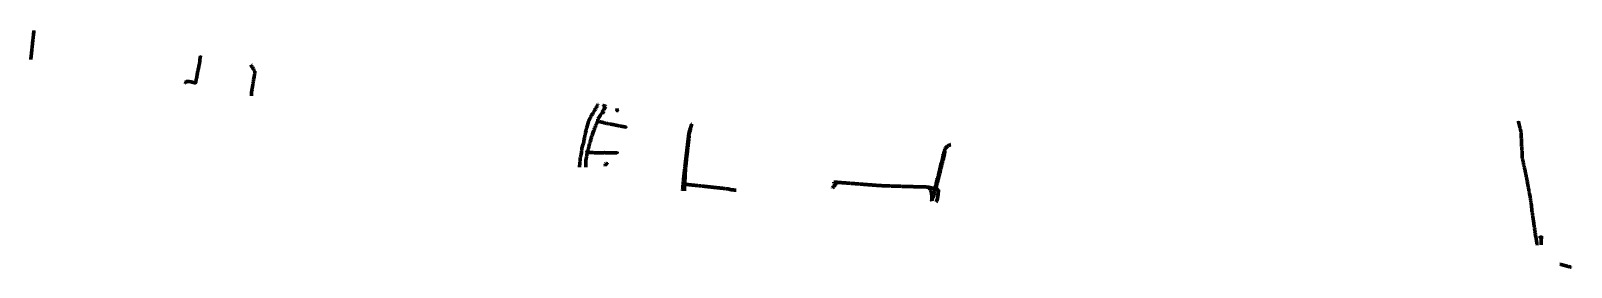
# Model space of a CAD drawing. Header units: metres. Extents: x 601215 to 604934, y 1147506 to 1148077.
import ezdxf

# ---------------------------------------------------------------- set-up
doc = ezdxf.new("R2010")
doc.units = ezdxf.units.M
doc.header["$MEASUREMENT"] = 0
for name, pattern in [('DGN Style 3', [165.848379, 118.463128, -47.385251]), ('DGN Style 6', [225.316869, 82.92419, -47.385251, 0.118463, -47.385251, 0.118463, -47.385251]), ('DGN Style 7', [236.926255, 106.616815, -47.385251, 35.538938, -47.385251])]:
    doc.linetypes.add(name, pattern=pattern)
for name, color, linetype, lineweight in [('TF_-_R_TOM_2', 190, 'DGN Style 3', 53), ('TF_E_---_Kabl-dd_2', 13, 'Continuous', 70), ('TF_E_---_Mast-_2', 1, 'Continuous', 40), ('TF_E_---_Skab-_2', 1, 'Continuous', 40), ('TF_E_HS-_Kabl-_2', 1, 'DGN Style 6', 70), ('TF_E_HS-_KaPr-_30kV_2', 1, 'Continuous', 70), ('TF_E_LS-_Kabl-_2', 1, 'DGN Style 7', 70)]:
    doc.layers.add(name, color=color, linetype=linetype, lineweight=lineweight)

# ---------------------------------------------------------------- blocks, each defined once
blk = doc.blocks.new('ESKAB')
at = {"layer": 'TF_E_---_Skab-_2'}
for p, q in [((-1.89878, 1.117269), (-1.89878, -1.090731)), ((1.87722, -1.090731), (1.87722, 1.117269))]:
    blk.add_line(p, q, dxfattribs=at)
at = {"layer": 'TF_E_---_Skab-_2', "flags": 128}
for points in [[(-1.81078, 1.117269), (-1.81078, 1.065811)], [(-1.66078, 1.117269), (-1.66078, 0.978099)], [(-1.51078, 1.117269), (-1.51078, 0.890388)], [(-1.36078, 1.117269), (-1.36078, 0.802676)], [(-1.21078, 1.117269), (-1.21078, 0.714964)], [(-1.06078, 1.117269), (-1.06078, 0.627252)], [(-0.91078, 1.117269), (-0.91078, 0.53954)], [(-0.76078, 1.117269), (-0.76078, 0.451828)], [(-0.61078, 1.117269), (-0.61078, 0.364116)], [(-0.46078, 1.117269), (-0.46078, 0.276404)], [(-0.31078, 1.117269), (-0.31078, 0.188693)], [(-0.16078, 1.117269), (-0.16078, 0.100981)], [(-0.01078, 1.117269), (-0.01078, 0.013269)], [(-0.01078, -1.090731), (-0.01078, 0.013269)], [(0.13922, 1.117269), (0.13922, 0.100981)], [(0.28922, 1.117269), (0.28922, 0.188693)], [(0.43922, 1.117269), (0.43922, 0.276404)], [(0.58922, 1.117269), (0.58922, 0.364116)], [(0.73922, 1.117269), (0.73922, 0.451828)], [(0.88922, 1.117269), (0.88922, 0.53954)], [(1.03922, 1.117269), (1.03922, 0.627252)], [(1.18922, 1.117269), (1.18922, 0.714964)], [(1.33922, 1.117269), (1.33922, 0.802676)], [(1.48922, 1.117269), (1.48922, 0.890388)], [(1.63922, 1.117269), (1.63922, 0.978099)], [(1.78922, 1.117269), (1.78922, 1.065811)], [(-1.81078, -1.090731), (-1.81078, -1.039273)], [(-1.66078, -1.090731), (-1.66078, -0.951562)], [(-1.51078, -1.090731), (-1.51078, -0.86385)], [(-1.36078, -1.090731), (-1.36078, -0.776138)], [(-1.21078, -1.090731), (-1.21078, -0.688426)], [(-1.06078, -1.090731), (-1.06078, -0.600714)], [(-0.91078, -1.090731), (-0.91078, -0.513002)], [(-0.76078, -1.090731), (-0.76078, -0.42529)], [(-0.61078, -1.090731), (-0.61078, -0.337579)], [(-0.46078, -1.090731), (-0.46078, -0.249867)], [(-0.31078, -1.090731), (-0.31078, -0.162155)], [(-0.16078, -1.090731), (-0.16078, -0.074443)], [(0.13922, -1.090731), (0.13922, -0.074443)], [(0.28922, -1.090731), (0.28922, -0.162155)], [(0.43922, -1.090731), (0.43922, -0.249867)], [(0.58922, -1.090731), (0.58922, -0.337579)], [(0.73922, -1.090731), (0.73922, -0.42529)], [(0.88922, -1.090731), (0.88922, -0.513002)], [(1.03922, -1.090731), (1.03922, -0.600714)], [(1.18922, -1.090731), (1.18922, -0.688426)], [(1.33922, -1.090731), (1.33922, -0.776138)], [(1.48922, -1.090731), (1.48922, -0.86385)], [(1.63922, -1.090731), (1.63922, -0.951562)], [(1.78922, -1.090731), (1.78922, -1.039273)]]:
    blk.add_lwpolyline(points, dxfattribs=at)
at = {"layer": 'TF_E_---_Skab-_2'}
for points in [[(1.87722, 1.117269), (-0.01078, 0.013269), (-1.89878, 1.117269)], [(1.87722, -1.090731), (-0.01078, 0.013269), (-1.89878, -1.090731)]]:
    blk.add_3dface(points, dxfattribs=at)
blk = doc.blocks.new('ELMAST')
at = {"layer": 'TF_E_---_Mast-_2', "flags": 128}
for points in [[(-1.2, 0.295071), (-1.2, 0), (-1.2, -0.295071)], [(-1.05, 0.651588), (-1.05, 0), (-1.05, -0.651588)], [(-0.9, 0.846798), (-0.9, 0), (-0.9, -0.846798)], [(-0.75, 0.982124), (-0.75, 0), (-0.75, -0.982124)], [(-0.6, 1.080309), (-0.6, 0), (-0.6, -1.080309)], [(-0.45, 1.150898), (-0.45, 0), (-0.45, -1.150898)], [(-0.3, 1.198777), (-0.3, 0), (-0.3, -1.198777)], [(-0.15, 1.226608), (-0.15, 0), (-0.15, -1.226608)], [(0, 1.235745), (0, 0), (0, -1.235745)], [(0.15, 1.226608), (0.15, 0), (0.15, -1.226608)], [(0.3, 1.198777), (0.3, 0), (0.3, -1.198777)], [(0.45, 1.150898), (0.45, 0), (0.45, -1.150898)], [(0.6, 1.080309), (0.6, 0), (0.6, -1.080309)], [(0.75, 0.982124), (0.75, 0), (0.75, -0.982124)], [(0.9, 0.846798), (0.9, 0), (0.9, -0.846798)], [(1.05, 0.651588), (1.05, 0), (1.05, -0.651588)], [(1.2, 0.295071), (1.2, 0), (1.2, -0.295071)]]:
    blk.add_lwpolyline(points, dxfattribs=at)
at = {"layer": 'TF_E_---_Mast-_2'}
blk.add_circle((0, 0), 1.235745, dxfattribs=at)

msp = doc.modelspace()

# ---------------------------------------------------------------- linework, layer by layer
at = {"layer": 'TF_-_R_TOM_2'}
for points in [[(601621.75, 1147996.1, 42.09718), (601621.41, 1147995.6, 41.98), (601621.25, 1147995.37, 41.91), (601621.1, 1147995.14, 41.87), (601621.05, 1147995.07, 41.88), (601620.9, 1147994.85, 41.9), (601620.793293, 1147994.693391, 41.930457)], [(601623.49, 1148013.13, 43.739628), (601623.25, 1148010.81, 43.56), (601623.17, 1148010.04, 43.5), (601623.12, 1148009.48, 43.44), (601623.05, 1148008.82, 43.36), (601623.05, 1148008.79, 43.37), (601623.04, 1148008.75, 43.37), (601623, 1148008.3, 43.32), (601622.96, 1148007.96, 43.3), (601622.95, 1148007.86, 43.28), (601622.95, 1148007.84, 43.28), (601622.86, 1148007, 43.32), (601622.64, 1148004.83, 43.03), (601622.61, 1148004.5, 42.99), (601622.6, 1148004.39, 42.98), (601622.51, 1148003.58, 42.93), (601622.47, 1148003.12, 43.03), (601622.46, 1148003.04, 43.02), (601622.36, 1148002.04, 42.8), (601622.32, 1148001.72, 42.88), (601622.3, 1148001.47, 42.89), (601622.29, 1148001.42, 42.87), (601622.27, 1148001.18, 42.8), (601622.16, 1148000.15, 42.57), (601622.09, 1147999.39, 42.61), (601622.03, 1147998.83, 42.55), (601621.92, 1147997.76, 42.3), (601621.88, 1147997.34, 42.28), (601621.83, 1147996.89, 42.27), (601621.79, 1147996.49, 42.18), (601621.749157, 1147996.098918, 42.096933)], [(601624.03, 1148014.54, 43.802006), (601624, 1148014.46, 43.79), (601623.89, 1148014.17, 43.87), (601623.79, 1148013.92, 44), (601623.7, 1148013.68, 43.88), (601623.51, 1148013.17, 43.74), (601623.488349, 1148013.12898, 43.739533)], [(601620.79, 1147994.69, 41.931006), (601620.75, 1147994.45, 41.97), (601620.69, 1147994.19, 41.89), (601620.6, 1147993.71, 41.8), (601620.59, 1147993.65, 41.8), (601620.55, 1147993.4, 41.81), (601620.21, 1147991.62, 41.89), (601619.87, 1147989.85, 41.85), (601619.34, 1147987.01, 41.8), (601618.76, 1147983.94, 41.76), (601618.37, 1147981.87, 41.72), (601618.11, 1147980.52, 41.72), (601617.37, 1147976.61, 41.7), (601617.12, 1147975.28, 41.66), (601616.51, 1147972.04, 41.56), (601616.02, 1147969.46, 41.43), (601615.9, 1147968.82, 41.41), (601615.82, 1147968.37, 41.42), (601615.79, 1147968.21, 41.51), (601615.75, 1147968.04, 41.57), (601615.59, 1147967.19, 41.6), (601615.54, 1147966.9, 41.59), (601615.25, 1147965.37, 41.91), (601615.22, 1147965.24, 41.94), (601615.19, 1147965.07, 41.94), (601614.59, 1147961.9, 41.87), (601614.250652, 1147960.090623, 41.863721)], [(602789.65, 1147706.18, 42.161366), (602789.64, 1147706.09, 42.15), (602789.63, 1147705.95, 42.14), (602789.63, 1147705.94, 42.14), (602789.63, 1147705.93, 42.14), (602789.59, 1147705.55, 42.25), (602789.59, 1147705.51, 42.25), (602789.57, 1147705.28, 42.35), (602789.43, 1147703.73, 42.95), (602789.38, 1147703.15, 43.27), (602789.37, 1147703.05, 43.32), (602789.36, 1147702.95, 43.37), (602789.29, 1147702.22, 43.7), (602789.28, 1147702.12, 43.68), (602789.26, 1147701.89, 43.8), (602789.21, 1147701.36, 44.15), (602789.14, 1147700.6, 44.46), (602789.12, 1147700.33, 44.68), (602789.09, 1147699.97, 44.99), (602789.08, 1147699.95, 45), (602789.01, 1147699.14, 45.37), (602789, 1147699, 45.47), (602788.93, 1147698.28, 45.92), (602788.88, 1147697.74, 46.21), (602788.77, 1147696.45, 47.02), (602788.76, 1147696.38, 47.04), (602788.72, 1147695.9, 47.22), (602788.71, 1147695.87, 47.23), (602788.64, 1147695.11, 47.77), (602788.48, 1147693.34, 48.57), (602788.47, 1147693.14, 48.65), (602788.45, 1147692.92, 48.66), (602788.37, 1147692.04, 48.55), (602788.36, 1147691.98, 48.54), (602788.36, 1147691.94, 48.54), (602788.3, 1147691.28, 48.26), (602788.28, 1147691.07, 48.15), (602788.26, 1147690.91, 48.04)]]:
    msp.add_polyline3d(points, dxfattribs=at)
at = {"layer": 'TF_E_---_Kabl-dd_2'}
for points in [[(601588.13, 1147950.12, 43.46), (601588.18, 1147950.25, 43.35), (601588.48, 1147951.06, 43.1), (601588.48, 1147951.07, 43.1), (601588.74, 1147951.75, 42.87), (601589.134499, 1147952.808614, 42.526052), (601589.72, 1147953.38, 42.27), (601589.75, 1147953.41, 42.25), (601589.86, 1147953.52, 42.21), (601589.93, 1147953.59, 42.19), (601591.26709, 1147954.880932, 42.059114), (601592.05, 1147954.87, 42.02), (601593.8, 1147954.85, 41.96), (601597.14, 1147954.82, 41.92), (601597.254227, 1147954.816143, 41.91681), (601600.85, 1147953.86, 41.96), (601601.68, 1147953.65, 41.96), (601601.995202, 1147953.557761, 41.9504), (601604.12, 1147952.98, 41.87), (601604.677556, 1147952.830146, 41.874579), (601605.51, 1147952.57, 41.88), (601606.76, 1147952.19, 41.94), (601607.1, 1147952.08, 41.92), (601607.61, 1147951.92, 41.9), (601608.858846, 1147951.540805, 41.896733), (601609.45, 1147951.57, 41.88), (601610.28, 1147951.61, 41.89), (601611.04, 1147951.65, 41.92), (601611.7, 1147951.68, 41.92), (601612.21, 1147951.7, 41.93), (601612.56773, 1147951.717328, 41.957376), (601612.66, 1147951.89, 41.95), (601613.21, 1147952.95, 41.84), (601613.255038, 1147953.052208, 41.849578), (601613.26, 1147953.07, 41.85), (601613.36, 1147954.03, 41.96), (601613.47, 1147955.04, 41.92), (601613.486773, 1147955.267814, 41.915902), (601613.780124, 1147956.712336, 41.871246), (601613.82, 1147956.97, 41.86), (601614.18, 1147959.55, 41.86), (601614.276401, 1147960.275499, 41.86415), (601614.6, 1147961.9, 41.87), (601615.23, 1147965.11, 41.94), (601615.25, 1147965.23, 41.94), (601615.27, 1147965.32, 41.92), (601615.58, 1147966.89, 41.59), (601615.62, 1147967.14, 41.6), (601615.8, 1147968.04, 41.57), (601615.83, 1147968.19, 41.52), (601615.86, 1147968.36, 41.43), (601615.96, 1147968.84, 41.41), (601616.07, 1147969.43, 41.43), (601616.58, 1147972.04, 41.57), (601617.18, 1147975.1, 41.65), (601617.48, 1147976.62, 41.7), (601618.23, 1147980.44, 41.72), (601618.51, 1147981.88, 41.72), (601618.95, 1147984.14, 41.76), (601619.51, 1147987, 41.8), (601620.12, 1147990.08, 41.86), (601620.42, 1147991.62, 41.89), (601620.71, 1147993.13, 41.83), (601620.81, 1147993.63, 41.8), (601620.84, 1147993.76, 41.81), (601620.9, 1147994.07, 41.86), (601620.97, 1147994.46, 41.98), (601621.055601, 1147994.900609, 41.898764), (601621.11, 1147994.97, 41.89), (601621.15, 1147995.03, 41.88), (601621.21, 1147995.11, 41.87), (601621.27, 1147995.2, 41.88), (601621.33, 1147995.29, 41.91), (601621.86, 1147996.05, 42.09), (601621.908377, 1147996.116864, 42.103547), (601621.98, 1147996.89, 42.28), (601622.02, 1147997.27, 42.28), (601622.07, 1147997.79, 42.3), (601622.16, 1147998.75, 42.53), (601622.23, 1147999.51, 42.61), (601622.29, 1148000.16, 42.57), (601622.37, 1148001.06, 42.78), (601622.4, 1148001.37, 42.86), (601622.41, 1148001.44, 42.88), (601622.44, 1148001.76, 42.88), (601622.46, 1148002.06, 42.8), (601622.55, 1148002.97, 43), (601622.57, 1148003.15, 43.03), (601622.61, 1148003.59, 42.94), (601622.69, 1148004.48, 42.99), (601622.69, 1148004.5, 43), (601622.7, 1148004.57, 43), (601622.93, 1148006.99, 43.32), (601623, 1148007.81, 43.28), (601623.01, 1148007.85, 43.28), (601623.03, 1148008.08, 43.33), (601623.1, 1148008.81, 43.36), (601623.1, 1148008.83, 43.36), (601623.16, 1148009.51, 43.44), (601623.21, 1148010.03, 43.5), (601623.28, 1148010.76, 43.56), (601623.50439, 1148013.134102, 43.740093), (601623.52, 1148013.17, 43.74), (601623.71, 1148013.68, 43.88), (601623.8, 1148013.92, 44), (601623.9, 1148014.18, 43.87), (601624.01, 1148014.48, 43.79), (601624.082416, 1148014.666471, 43.818354), (601624.09, 1148014.7, 43.82), (601624.62, 1148016.19, 43.95)], [(602788.26, 1147690.91, 48.04), (602788.28, 1147691.07, 48.15), (602788.3, 1147691.28, 48.26), (602788.35, 1147691.94, 48.54), (602788.36, 1147691.98, 48.54), (602788.36, 1147692.04, 48.55), (602788.44, 1147692.92, 48.66), (602788.46, 1147693.14, 48.65), (602788.48, 1147693.35, 48.57), (602788.64, 1147695.1, 47.77), (602788.71, 1147695.87, 47.23), (602788.71, 1147695.89, 47.22), (602788.75, 1147696.38, 47.04), (602788.76, 1147696.44, 47.02), (602788.87, 1147697.74, 46.2), (602788.92, 1147698.28, 45.92), (602788.99, 1147699.01, 45.46), (602789, 1147699.14, 45.36), (602789.06, 1147699.87, 45.03), (602789.07, 1147699.95, 45), (602789.07, 1147699.97, 44.99), (602789.07, 1147699.98, 44.99), (602789.13, 1147700.6, 44.46), (602789.13, 1147700.61, 44.45), (602789.13, 1147700.63, 44.45), (602789.2, 1147701.37, 44.15), (602789.24, 1147701.87, 43.82), (602789.26, 1147702.12, 43.69), (602789.27, 1147702.22, 43.7), (602789.33, 1147702.91, 43.39), (602789.35, 1147703.03, 43.32), (602789.36, 1147703.17, 43.26), (602789.41, 1147703.73, 42.95), (602789.55, 1147705.35, 42.32), (602789.57, 1147705.52, 42.25), (602789.57, 1147705.55, 42.24), (602789.6, 1147705.91, 42.15), (602789.61, 1147705.94, 42.14), (602789.67, 1147706.62, 42.2), (602789.75, 1147707.57, 42.09), (602789.84, 1147708.55, 41.97), (602789.85, 1147708.72, 41.94), (602789.86, 1147708.79, 41.95), (602789.87, 1147708.9, 41.93), (602789.99, 1147710.22, 41.99), (602790.02, 1147710.62, 42.03), (602790.06, 1147711.05, 42.01), (602790.31, 1147713.87, 41.91), (602790.65, 1147717.63, 41.81), (602790.66, 1147717.78, 41.81), (602790.68, 1147717.98, 41.8), (602790.7, 1147718.17, 41.81), (602790.76, 1147718.81, 41.91), (602790.89, 1147720.32, 41.84), (602791, 1147721.53, 41.75), (602791.03, 1147721.89, 41.75), (602791.08, 1147722.43, 41.74), (602791.346301, 1147725.459203, 41.661303), (602791.48, 1147726.6, 41.63), (602791.49, 1147726.67, 41.65), (602791.5, 1147726.74, 41.63), (602791.66, 1147728.14, 41.65), (602791.68, 1147728.27, 41.66), (602791.7, 1147728.47, 41.66), (602791.73, 1147728.68, 41.66), (602791.9, 1147730.18, 41.65), (602791.92, 1147730.33, 41.64), (602791.96, 1147730.67, 41.62), (602791.99, 1147730.94, 41.61), (602792.08, 1147731.74, 41.55), (602792.17, 1147732.45, 41.57), (602792.47, 1147735.07, 41.5), (602792.58, 1147736.01, 41.48), (602792.6, 1147736.15, 41.48), (602792.6, 1147736.18, 41.48), (602792.64, 1147736.57, 41.48), (602792.83, 1147738.12, 41.54), (602792.83, 1147738.16, 41.54), (602792.86, 1147738.45, 41.47), (602793.01, 1147739.69, 41.36), (602793.16, 1147740.98, 41.32), (602793.37, 1147742.77, 41.3), (602793.56, 1147744.4, 41.28), (602793.71, 1147745.71, 41.25), (602793.84, 1147746.83, 41.26), (602794.04, 1147748.51, 41.23), (602794.13, 1147749.28, 41.22), (602794.37, 1147751.4, 41.1), (602794.42, 1147751.75, 41.12), (602794.5, 1147752.44, 41.11), (602794.53, 1147752.76, 41.07), (602794.56, 1147752.99, 41.08), (602794.7, 1147754.15, 41.08), (602794.77, 1147754.78, 40.97), (602794.81, 1147755.1, 41), (602794.84, 1147755.4, 41.05), (602794.9, 1147755.92, 41.02), (602795.14, 1147757.96, 40.85), (602795.3, 1147759.38, 40.89), (602795.37, 1147759.97, 40.89), (602795.42, 1147760.34, 40.86), (602795.51, 1147761.13, 40.71), (602795.52, 1147761.26, 40.68), (602795.56, 1147761.53, 40.64), (602795.6, 1147761.93, 40.63), (602795.74, 1147763.13, 40.6), (602795.82, 1147763.79, 40.76), (602795.86, 1147764.14, 40.84), (602795.96, 1147764.97, 40.77), (602796.04, 1147765.66, 40.74), (602796.18, 1147766.91, 40.91), (602796.21, 1147767.17, 40.97), (602796.31, 1147767.99, 40.89), (602796.34, 1147768.26, 40.85), (602796.43, 1147769.04, 40.86), (602796.84, 1147772.55, 40.91), (602796.87, 1147772.83, 40.95), (602796.94, 1147773.37, 40.91), (602797.03, 1147774.18, 40.93), (602797.2, 1147775.64, 40.81), (602797.22, 1147775.78, 40.79), (602797.24, 1147775.99, 40.76), (602797.28, 1147776.36, 40.81), (602797.38, 1147777.19, 40.91), (602797.44, 1147777.67, 40.81), (602797.44, 1147777.69, 40.8), (602797.46, 1147777.86, 40.82), (602797.48, 1147778.05, 40.82), (602797.64, 1147779.4, 40.89), (602797.77, 1147780.5, 40.93), (602798.07, 1147783.08, 40.88), (602798.1, 1147783.37, 40.87), (602798.4, 1147785.97, 40.8), (602798.52, 1147786.93, 40.78), (602799.05, 1147791.5, 40.67), (602799.18, 1147792.62, 40.65), (602799.26, 1147793.3, 40.61), (602799.43, 1147794.8, 40.54), (602799.48, 1147795.22, 40.56), (602799.63, 1147796.46, 40.63), (602800.01, 1147799.71, 40.79), (602800.07, 1147800.21, 40.83), (602800.28, 1147802.07, 40.74), (602800.36, 1147802.76, 40.72), (602800.49, 1147803.87, 40.69), (602800.93, 1147807.6, 40.62), (602801.08, 1147808.92, 40.57), (602801.29, 1147810.72, 40.49), (602801.33, 1147811.1, 40.49), (602801.37, 1147811.42, 40.57), (602801.39, 1147811.61, 40.55), (602801.41, 1147811.79, 40.63), (602801.47, 1147812.26, 40.51), (602801.55, 1147812.99, 40.4), (602801.56, 1147813.07, 40.4), (602801.79, 1147814.98, 40.6), (602801.87, 1147815.71, 40.66), (602802.09, 1147817.55, 40.61), (602802.15, 1147818.09, 40.6), (602802.37, 1147820, 40.55), (602802.68, 1147822.65, 40.5), (602802.71, 1147822.88, 40.5), (602802.74, 1147823.13, 40.5), (602802.88, 1147824.37, 40.53), (602802.94, 1147824.86, 40.5), (602802.97, 1147825.11, 40.44), (602803.03, 1147825.65, 40.46), (602803.19, 1147827, 40.39), (602803.19, 1147827.02, 40.39), (602803.2, 1147827.13, 40.39), (602803.22, 1147827.24, 40.41), (602803.36, 1147828.49, 40.48), (602803.44, 1147829.17, 40.4), (602803.47, 1147829.45, 40.51), (602803.56, 1147830.18, 40.57), (602803.614874, 1147830.6212, 40.527052), (602803.62, 1147830.64, 40.53), (602803.91, 1147831.54, 40.61), (602803.96, 1147831.72, 40.64), (602804.35, 1147832.92, 40.7), (602804.45, 1147833.21, 40.74), (602804.52, 1147833.43, 40.73), (602804.62, 1147833.76, 40.78), (602804.91, 1147834.64, 40.88), (602805.03, 1147835.02, 40.99), (602805.15, 1147835.39, 40.91), (602805.18, 1147835.5, 40.91), (602805.38, 1147836.12, 41.05), (602805.44, 1147836.3, 41.05), (602805.49, 1147836.45, 41.03), (602806, 1147838.02, 40.89), (602806.76, 1147840.4, 40.84), (602806.89, 1147840.78, 40.82), (602806.98, 1147841.06, 40.94), (602807.06, 1147841.32, 40.97), (602807.08, 1147841.37, 40.98), (602807.16, 1147841.63, 40.87), (602807.51, 1147842.72, 40.97), (602807.7, 1147843.31, 40.88), (602807.75, 1147843.46, 40.86), (602807.84, 1147843.72, 40.87), (602807.92, 1147843.99, 40.93), (602808.04, 1147844.37, 40.87), (602808.28, 1147845.12, 40.9), (602808.41, 1147845.5, 41.02), (602808.45, 1147845.63, 41.02), (602808.68, 1147846.33, 41.02), (602808.85, 1147846.87, 41.26), (602808.97, 1147847.25, 41.35), (602809.14, 1147847.76, 41.23), (602809.73, 1147849.59, 40.89), (602809.8, 1147849.8, 40.74), (602809.9, 1147850.11, 40.71), (602809.93, 1147850.22, 40.7), (602810.08, 1147850.68, 40.7), (602810.18, 1147850.99, 40.54), (602810.28, 1147851.3, 40.54), (602810.44, 1147851.8, 40.56), (602810.46, 1147851.86, 40.57)], [(603406.59, 1147692.83, 39.898104), (603404.77, 1147693.33, 39.93), (603404.14, 1147693.5, 39.95), (603403.95, 1147693.55, 39.95), (603403.07, 1147693.79, 39.97), (603402.02, 1147694.07, 39.99), (603401.9, 1147694.11, 39.98), (603398.07, 1147695.15, 40.03), (603397.38, 1147695.34, 40.03), (603397.17, 1147695.4, 40.04), (603396.05, 1147695.7, 40.01), (603395.79, 1147695.77, 40.05), (603395.33, 1147695.9, 40.04), (603394.43, 1147696.14, 40.05), (603393.49, 1147696.4, 40.04), (603393.17, 1147696.49, 40.02), (603391.02, 1147697.07, 39.95), (603390.93, 1147697.1, 39.95), (603390.41, 1147697.24, 40.03), (603390.26, 1147697.28, 40.02), (603390.16, 1147697.31, 40.01), (603390.1, 1147697.32, 40.01), (603389.54, 1147697.48, 40.02), (603388.52, 1147697.75, 39.97), (603387.53, 1147698.02, 39.94), (603386.94, 1147698.18, 39.88), (603386.22, 1147698.38, 39.86), (603385.07, 1147698.69, 39.79), (603384.5, 1147698.85, 39.71), (603383.88, 1147699.02, 39.69), (603382.88, 1147699.29, 39.62), (603382.02, 1147699.52, 39.54), (603381.633229, 1147699.627131, 39.588104)], [(603400.95, 1147663.61, 42.22), (603401.1, 1147664.02, 42.24), (603401.32, 1147664.67, 42.19), (603401.87, 1147666.24, 42.32), (603401.96, 1147666.51, 42.36), (603402.01, 1147666.65, 42.36), (603402.07, 1147666.82, 42.37), (603402.27, 1147667.38, 42.46), (603403.63, 1147671.29, 42.99), (603404.08, 1147672.59, 43.29), (603404.218183, 1147672.991413, 43.406099), (603404.29, 1147673.44, 43.55), (603404.39, 1147674.01, 43.7), (603404.48, 1147674.59, 43.87), (603404.68, 1147675.78, 44.34), (603404.68, 1147675.8, 44.34), (603404.87, 1147677, 44.41), (603405.071977, 1147678.198411, 44.497806), (603405.19, 1147679.32, 44.59), (603405.22, 1147679.62, 44.62), (603405.26, 1147679.98, 44.58), (603405.31, 1147680.5, 44.52), (603405.31, 1147680.53, 44.52), (603405.39, 1147681.24, 44.29), (603405.42, 1147681.53, 44.19), (603405.55, 1147682.85, 43.57), (603405.68, 1147684.11, 43.01), (603405.72, 1147684.41, 42.81), (603405.82, 1147685.39, 42.39), (603405.9, 1147686.17, 42.01), (603405.94, 1147686.57, 41.83), (603406.01, 1147687.23, 41.51), (603406.04, 1147687.51, 41.4), (603406.09, 1147688.04, 41.15), (603406.1, 1147688.12, 41.1), (603406.17, 1147688.75, 40.84), (603406.19, 1147688.96, 40.77), (603406.24, 1147689.43, 40.45), (603406.25, 1147689.55, 40.38), (603406.28, 1147689.86, 40.25), (603406.32, 1147690.23, 40.11), (603406.36, 1147690.62, 40.04), (603406.55, 1147692.44, 39.94), (603406.58654, 1147692.832074, 39.898056)]]:
    msp.add_polyline3d(points, dxfattribs=at)
at = {"layer": 'TF_E_HS-_Kabl-_2'}
for points in [[(601747.7, 1147919.55, 45.68), (601747.7, 1147919.76, 45.63), (601747.71, 1147920.08, 45.56), (601747.71, 1147920.4, 45.48), (601747.71, 1147920.46, 45.45), (601747.72, 1147921.04, 45.11), (601747.73, 1147922.01, 44.75), (601747.74, 1147922.41, 44.63), (601747.76, 1147924.08, 44.01), (601747.76, 1147924.11, 43.99), (601747.77, 1147924.84, 43.65), (601747.78, 1147925.88, 43.16), (601747.78, 1147925.91, 43.15), (601747.78, 1147925.92, 43.14), (601747.79, 1147926.58, 42.82), (601747.79, 1147926.62, 42.82), (601747.79, 1147927, 42.65), (601747.81, 1147928.32, 41.97), (601747.81, 1147928.38, 41.94), (601747.81, 1147928.7, 41.82), (601747.82, 1147929.6, 41.53), (601747.83, 1147929.92, 41.44), (601747.828073, 1147930.011362, 41.411483), (601747.87, 1147930.22, 41.36), (601748.11, 1147931.45, 41.33), (601748.24, 1147932.15, 41.28), (601748.28, 1147932.35, 41.24), (601748.32, 1147932.57, 41.25), (601748.83, 1147935.24, 41.33), (601748.868854, 1147935.42696, 41.334602), (601749.1, 1147936.85, 41.4), (601749.43, 1147938.86, 41.5), (601749.5, 1147939.28, 41.53), (601749.58, 1147939.73, 41.51), (601749.72, 1147940.61, 41.36), (601749.75, 1147940.77, 41.34), (601749.79, 1147941.01, 41.28), (601749.79, 1147941.03, 41.28), (601749.8, 1147941.08, 41.29), (601749.95, 1147942, 41.38), (601749.97, 1147942.1, 41.36), (601750.05, 1147942.59, 41.25), (601750.13, 1147943.09, 41.3), (601750.27, 1147943.94, 41.38), (601750.335663, 1147944.375445, 41.366686), (601750.48, 1147945.22, 41.35), (601750.57, 1147945.76, 41.35), (601750.74, 1147946.77, 41.32), (601750.93, 1147947.92, 41.3), (601751.23, 1147949.72, 41.3), (601751.81, 1147953.22, 41.23), (601751.92, 1147953.85, 41.15), (601752.24, 1147955.76, 41.06), (601752.46, 1147957.09, 41.14), (601752.59, 1147957.9, 41.21), (601752.75, 1147958.86, 41.29), (601753.07, 1147960.78, 41.23), (601753.22, 1147961.66, 41.21), (601753.98, 1147966.23, 41.13), (601754.262704, 1147967.892323, 41.094239), (601754.43, 1147968.93, 41.04), (601754.6, 1147969.95, 40.98), (601754.65, 1147970.26, 41.06), (601754.7, 1147970.59, 41.13), (601754.82, 1147971.35, 41.08), (601754.85, 1147971.5, 41.07), (601754.85, 1147971.52, 41.07), (601754.88, 1147971.71, 41.11), (601754.919106, 1147971.935726, 41.145506), (601755.17, 1147973.75, 41.45), (601755.25, 1147974.34, 41.43), (601755.35, 1147975.12, 41.49), (601755.374588, 1147975.235353, 41.491924), (601755.38, 1147975.36, 41.5), (601755.47, 1147976.44, 41.49), (601755.53, 1147977.25, 41.57), (601755.6, 1147978.14, 41.7), (601755.6, 1147978.15, 41.701645), (601755.231227, 1147979.270427, 41.761229), (601755.15, 1147979.41, 41.77), (601754.007198, 1147981.281336, 41.982675), (601753.84, 1147981.6, 42.02), (601753.77, 1147981.72, 41.97), (601753.64, 1147981.98, 42.07), (601753.6, 1147982.05, 42.13), (601753.48, 1147982.27, 42.14), (601753.44, 1147982.35, 42.14), (601751.97, 1147985.13, 42.31), (601751.651279, 1147985.741776, 42.373138), (601751.56, 1147985.89, 42.39), (601750.91, 1147986.95, 42.51), (601750.57, 1147987.49, 42.55), (601750.2, 1147988.1, 42.73), (601750.17, 1147988.15, 42.73), (601750.13, 1147988.21, 42.74), (601749.75, 1147988.83, 42.76), (601749.29, 1147989.58, 42.75), (601749.19, 1147989.74, 42.77), (601749.14, 1147989.82, 42.76), (601748.66, 1147990.61, 42.8), (601748.63, 1147990.65, 42.8), (601748.402491, 1147991.034398, 42.83608), (601747.9, 1147991.83, 42.91), (601746.84, 1147993.52, 43), (601746.39, 1147994.24, 43.06), (601746.19, 1147994.56, 43.08), (601746.17, 1147994.59, 43.08), (601746.11, 1147994.68, 43.09)], [(602792.87, 1147690.45, 47.01), (602792.89, 1147690.89, 47.31), (602792.89, 1147690.93, 47.32), (602792.89, 1147691.03, 47.36), (602792.92, 1147691.66, 47.54), (602792.95, 1147692.35, 47.49), (602792.98, 1147693.04, 47.47), (602793.01, 1147693.79, 47.1), (602793.03, 1147694.25, 46.87), (602793.03, 1147694.38, 46.84), (602793.05, 1147694.77, 46.63), (602793.09, 1147695.84, 46.03), (602793.11, 1147696.14, 45.89), (602793.11, 1147696.3, 45.69), (602793.13, 1147696.73, 45.5), (602793.14, 1147697, 45.38), (602793.17, 1147697.59, 45.07), (602793.17, 1147697.62, 45.04), (602793.17, 1147697.67, 45.02), (602793.17, 1147697.74, 44.98), (602793.18, 1147697.84, 44.93), (602793.23, 1147699.24, 44.14), (602793.25, 1147699.71, 43.89), (602793.27, 1147700.22, 43.48), (602793.29, 1147700.49, 43.34), (602793.3, 1147700.94, 43.06), (602793.33, 1147701.48, 42.72), (602793.33, 1147701.58, 42.66), (602793.34, 1147701.75, 42.59), (602793.38, 1147702.74, 42.19), (602793.38, 1147702.82, 42.09), (602793.39, 1147703.12, 42.02), (602793.4, 1147703.38, 41.87), (602793.41, 1147703.54, 41.74), (602793.44, 1147704.15, 41.62), (602793.45, 1147704.52, 41.54), (602793.46, 1147704.63, 41.5), (602793.519849, 1147706.165807, 41.11932), (602793.52, 1147706.19, 41.11), (602793.53, 1147706.26, 41.1), (602793.54, 1147706.36, 41.09), (602793.76, 1147708.39, 40.82), (602793.8, 1147708.82, 40.91), (602793.928705, 1147709.981736, 40.930638), (602793.93, 1147710.14, 40.93), (602793.93, 1147710.62, 40.94), (602793.93, 1147710.82, 40.92), (602793.94, 1147710.98, 40.94), (602793.94, 1147711.09, 40.94), (602793.94, 1147711.51, 40.92), (602793.95, 1147712.88, 40.86), (602793.96, 1147714.28, 40.83), (602793.96, 1147715, 40.9), (602793.958842, 1147715.045317, 40.900354), (602794.19, 1147717.48, 40.86), (602794.22, 1147717.85, 40.79), (602794.32, 1147718.96, 40.82), (602794.43, 1147720.12, 40.8), (602794.48, 1147720.64, 40.78), (602794.67, 1147722.68, 40.71), (602794.78596, 1147724.02294, 40.660453), (602794.81, 1147724.92, 40.63), (602794.82, 1147725.73, 40.64), (602794.83, 1147726.01, 40.71), (602794.83, 1147726.22, 40.67), (602794.83, 1147726.3, 40.67), (602794.83, 1147726.5, 40.6), (602794.84, 1147727.04, 40.67), (602794.86, 1147728.16, 40.69), (602794.87, 1147728.51, 40.72), (602794.87, 1147728.66, 40.77), (602794.89, 1147729.78, 40.74), (602794.9, 1147730.18, 40.67), (602794.9, 1147730.45, 40.66), (602794.91, 1147730.93, 40.65), (602794.93, 1147731.86, 40.49), (602794.94, 1147732.62, 40.52), (602794.953324, 1147733.011192, 40.518723), (602795.01, 1147734.31, 40.52), (602795.04, 1147735.08, 40.49), (602795.05, 1147735.38, 40.5), (602795.09, 1147736.09, 40.49), (602795.1, 1147736.47, 40.48), (602795.16, 1147737.79, 40.43), (602795.22, 1147739.17, 40.34), (602795.26, 1147739.98, 40.34), (602795.28, 1147740.49, 40.45), (602795.299945, 1147740.924726, 40.465396), (602795.32, 1147741.07, 40.47), (602795.36, 1147741.48, 40.48), (602795.4, 1147741.92, 40.44), (602795.43, 1147742.19, 40.46), (602795.43, 1147742.23, 40.46), (602795.47, 1147742.55, 40.33), (602795.47, 1147742.64, 40.3), (602795.72, 1147745.03, 40.19), (602795.76, 1147745.45, 40.19), (602795.82, 1147746.03, 40.19), (602796.06, 1147748.41, 40.15), (602796.07, 1147748.55, 40.2), (602796.1, 1147748.86, 40.14), (602796.12, 1147749.03, 40.09), (602796.17, 1147749.54, 40.09), (602796.39, 1147751.72, 40.09), (602796.42, 1147751.98, 40.1), (602796.44, 1147752.17, 40.1), (602796.435246, 1147752.184003, 40.097674), (602796.45, 1147752.26, 40.1), (602796.65, 1147753.5, 40.12), (602796.75, 1147754.13, 40.05), (602796.83, 1147754.65, 40.1), (602796.89, 1147754.97, 40.11), (602796.91, 1147755.14, 40.05), (602796.97, 1147755.48, 40), (602797.008273, 1147755.749739, 39.984983), (602797.02, 1147755.92, 39.97), (602797.12, 1147757.44, 39.96), (602797.13, 1147757.65, 39.95), (602797.18, 1147758.31, 39.93), (602797.25, 1147759.39, 39.91), (602797.305097, 1147760.351479, 39.843613), (602797.31, 1147760.37, 39.84), (602797.35, 1147760.77, 39.8), (602797.4, 1147761.19, 39.75), (602797.51, 1147762.3, 39.61), (602797.56, 1147762.71, 39.64), (602797.6, 1147763.14, 39.75), (602797.68, 1147763.85, 39.84), (602797.74, 1147764.48, 39.81), (602797.84, 1147765.43, 39.74), (602797.99, 1147766.83, 39.98), (602798, 1147766.88, 39.99), (602798.09, 1147767.79, 39.88), (602798.121393, 1147768.045284, 39.858702), (602798.13, 1147768.11, 39.85), (602798.27, 1147769.27, 39.86), (602798.67, 1147772.65, 39.98), (602798.72, 1147773.12, 39.99), (602798.73, 1147773.23, 40), (602798.75, 1147773.35, 39.99), (602799.06, 1147775.99, 39.77), (602799.14, 1147776.64, 39.88), (602799.19, 1147777.05, 39.93), (602799.23, 1147777.38, 39.81), (602799.24, 1147777.47, 39.78), (602799.27, 1147777.8, 39.81), (602799.36, 1147778.51, 39.85), (602799.63, 1147780.79, 39.93), (602799.8, 1147782.2, 39.9), (602799.93, 1147783.34, 39.86), (602800.1, 1147784.76, 39.82), (602800.36, 1147786.94, 39.78), (602800.67, 1147789.56, 39.72), (602801.04, 1147792.69, 39.65), (602801.22, 1147794.2, 39.56), (602801.25, 1147794.48, 39.54), (602801.3, 1147794.92, 39.56), (602801.55, 1147796.99, 39.64), (602801.82, 1147799.26, 39.77), (602801.96, 1147800.46, 39.83), (602802.05, 1147801.24, 39.79), (602802.22, 1147802.67, 39.71), (602802.72, 1147806.88, 39.64), (602802.82, 1147807.74, 39.61), (602802.92, 1147808.56, 39.58), (602803.1, 1147810.07, 39.53), (602803.19, 1147810.83, 39.5), (602803.21, 1147811.05, 39.57), (602803.24, 1147811.3, 39.6), (602803.26, 1147811.44, 39.6), (602803.27, 1147811.54, 39.62), (602803.35, 1147812.18, 39.45), (602803.36, 1147812.27, 39.43), (602803.39, 1147812.53, 39.37), (602803.42, 1147812.77, 39.39), (602803.74, 1147815.5, 39.62), (602803.78, 1147815.78, 39.65), (602803.87, 1147816.6, 39.63), (602804.06, 1147818.21, 39.58), (602804.41, 1147821.12, 39.52), (602804.55, 1147822.31, 39.48), (602804.71, 1147823.68, 39.54), (602804.76, 1147824.07, 39.54), (602804.802015, 1147824.430878, 39.478615), (602804.18, 1147824.92, 39.4), (602804.101655, 1147824.979506, 39.375828), (602804.06, 1147825.01, 39.36), (602804.05, 1147825.02, 39.36), (602803.85, 1147825.18, 39.35), (602803.48, 1147825.47, 39.41), (602803.398773, 1147825.529524, 39.415177), (602803.62, 1147826.18, 39.36), (602803.67, 1147826.34, 39.36), (602804.08, 1147827.53, 39.35), (602804.13, 1147827.67, 39.36), (602804.15, 1147827.74, 39.35), (602804.19, 1147827.87, 39.36), (602804.45, 1147828.63, 39.45), (602804.59, 1147829.03, 39.42), (602804.74, 1147829.48, 39.6), (602804.75, 1147829.49, 39.6), (602804.76, 1147829.53, 39.6), (602805.06, 1147830.43, 39.64), (602805.11, 1147830.57, 39.66), (602805.89, 1147832.85, 39.75), (602806.32, 1147834.14, 39.95), (602806.33, 1147834.16, 39.95), (602806.34, 1147834.19, 39.96), (602806.46, 1147834.53, 40.02), (602806.47, 1147834.58, 40.01), (602806.76, 1147835.42, 39.98), (602807.28, 1147836.95, 39.96), (602807.359567, 1147837.190192, 39.950397), (602807.38, 1147837.35, 39.95), (602807.39, 1147837.44, 39.93), (602807.44, 1147837.87, 39.91), (602807.72, 1147840.25, 39.83), (602807.75, 1147840.56, 39.83), (602807.81, 1147841.08, 39.86), (602807.82, 1147841.12, 39.87), (602807.82, 1147841.17, 39.86), (602807.901186, 1147841.819638, 39.920705), (602808.09, 1147842.6, 40), (602808.15, 1147842.85, 40.02), (602808.2, 1147843.05, 39.98), (602808.34, 1147843.59, 39.94), (602808.39, 1147843.8, 39.99), (602808.56, 1147844.52, 39.86), (602808.64, 1147844.81, 39.87), (602808.69, 1147845.04, 39.94), (602808.78, 1147845.41, 40.01), (602808.97, 1147846.16, 40.09), (602809.05, 1147846.48, 40.08), (602809.1, 1147846.69, 40.18), (602809.23, 1147847.25, 40.32), (602809.4, 1147847.93, 40.17), (602809.8, 1147849.56, 39.89), (602809.86, 1147849.78, 39.74), (602809.93, 1147850.09, 39.71), (602809.96, 1147850.21, 39.7), (602810.08, 1147850.68, 39.7), (602810.16, 1147851.01, 39.53), (602810.19, 1147851.15, 39.54), (602810.35, 1147851.78, 39.56), (602810.38, 1147851.89, 39.58)], [(604806.49, 1147858.44, 43.072929), (604806.53, 1147858.28, 43.1), (604806.67, 1147857.64, 43.07), (604806.819727, 1147856.95966, 43.03126), (604807.017781, 1147856.183733, 42.978468), (604807.07, 1147856, 42.97), (604807.17, 1147855.61, 42.97), (604807.27, 1147855.2, 42.95), (604807.49, 1147854.33, 42.87), (604807.69, 1147853.56, 42.75), (604807.77, 1147853.25, 42.66), (604807.89, 1147852.79, 42.58), (604807.94, 1147852.57, 42.54), (604808.035552, 1147852.202309, 42.47798), (604808.08, 1147852.05, 42.45), (604808.27, 1147851.31, 42.34), (604808.41, 1147850.75, 42.26), (604808.46, 1147850.55, 42.23), (604808.6, 1147850, 42.28), (604808.62, 1147849.93, 42.27), (604808.8, 1147849.23, 42.22), (604808.83, 1147849.11, 42.24), (604809.08, 1147848.12, 42), (604809.21, 1147847.63, 41.88), (604809.53, 1147846.36, 41.65), (604809.57, 1147846.2, 41.5), (604809.65, 1147845.91, 41.45), (604809.66, 1147845.84, 41.44), (604809.77, 1147845.43, 41.48), (604810.24, 1147843.58, 41.18), (604810.28, 1147843.42, 41.25), (604810.41, 1147842.91, 41.26), (604810.82, 1147841.32, 41.09), (604810.84, 1147841.24, 41.03), (604810.89, 1147841.05, 41), (604811.02, 1147840.54, 40.85), (604811.21, 1147839.78, 40.66), (604811.32, 1147839.34, 40.61), (604811.4, 1147839.04, 40.54), (604811.51, 1147838.61, 40.36), (604811.59, 1147838.28, 40.22), (604811.66, 1147838.02, 40), (604811.742697, 1147837.702131, 39.736736), (604811.82, 1147837.36, 39.46), (604811.85, 1147837.24, 39.41), (604811.98, 1147836.66, 39.04), (604812.01, 1147836.5, 38.9), (604812.022533, 1147836.466581, 38.872528), (604812.08, 1147836.21, 38.71), (604812.14, 1147835.92, 38.52), (604812.15, 1147835.85, 38.49), (604812.18, 1147835.71, 38.38), (604812.19, 1147835.65, 38.28), (604812.24, 1147835.42, 38.1), (604812.3, 1147835.16, 37.95), (604812.39, 1147834.7, 37.48), (604812.45, 1147834.45, 37.23), (604812.47, 1147834.34, 37.23), (604812.51, 1147834.12, 37.22), (604812.66042, 1147833.432885, 37.183626), (604812.78, 1147832.69, 37.14), (604812.781539, 1147832.660625, 37.145162), (604812.92, 1147831.71, 37.27), (604813, 1147831.18, 37.35), (604813.079114, 1147830.645003, 37.356835), (604813.12, 1147829.57, 37.36), (604813.233057, 1147827.043758, 37.364195), (604813.24, 1147826.91, 37.36), (604813.29, 1147825.65, 37.38), (604813.44, 1147822.09, 37.43), (604813.61, 1147818.12, 37.37), (604813.7, 1147815.93, 37.32), (604813.75, 1147814.77, 37.26), (604813.83, 1147812.95, 37.17), (604813.95, 1147810.09, 37.05), (604813.96, 1147810.01, 37.05), (604813.96, 1147809.94, 37.05), (604813.99, 1147809.28, 37.08), (604814.09, 1147806.81, 37.22), (604814.16, 1147805.27, 37.36), (604814.2, 1147804.39, 37.42), (604814.25, 1147803.21, 37.39), (604814.31, 1147801.75, 37.45), (604814.41, 1147799.41, 37.42), (604814.52, 1147796.94, 37.4), (604814.63, 1147794.22, 37.37), (604814.684262, 1147793.095233, 37.344098), (604814.69, 1147793.03, 37.34), (604814.76, 1147792.42, 37.3), (604814.85, 1147791.66, 37.18), (604814.94, 1147790.87, 37.19), (604814.978166, 1147790.55552, 37.193951), (604815.04, 1147790.05, 37.19), (604815.15, 1147789.12, 37.26), (604815.252705, 1147788.257867, 37.290444), (604815.25, 1147788.17, 37.29), (604815.29, 1147785.92, 37.45), (604815.291572, 1147785.848051, 37.44878), (604815.29, 1147785.6, 37.46), (604815.29, 1147785.5, 37.47), (604815.29, 1147785.45, 37.5), (604815.3, 1147785.34, 37.54), (604815.3, 1147784.85, 37.86), (604815.31, 1147784.28, 38.15), (604815.33, 1147782.62, 38.87), (604815.34, 1147781.57, 39.42), (604815.35, 1147780.94, 39.7), (604815.35, 1147780.8, 39.77), (604815.35, 1147780.53, 39.82), (604815.37, 1147779.19, 40.5), (604815.37, 1147778.93, 40.68), (604815.38, 1147778.06, 41.07), (604815.38, 1147777.88, 41.15), (604815.38, 1147777.8, 41.2), (604815.39, 1147777.45, 41.48), (604815.39, 1147777.29, 41.54), (604815.39, 1147776.82, 41.73), (604815.4, 1147776.45, 41.92), (604815.4, 1147775.83, 42.04), (604815.41, 1147775.5, 42.14), (604815.41, 1147775.39, 42.19), (604815.41, 1147774.95, 42.28), (604815.422896, 1147774.510476, 42.442589), (604815.42, 1147774.35, 42.5), (604815.44, 1147773.79, 42.58), (604815.439265, 1147773.592235, 42.602386), (604815.45, 1147773.03, 42.67), (604815.45, 1147772.95, 42.67), (604815.46, 1147772.26, 42.73), (604815.47, 1147771.88, 42.84), (604815.483888, 1147771.274721, 42.906739), (604815.51, 1147771.13, 42.92), (604815.7, 1147770.27, 43.03), (604815.72, 1147770.16, 43.02), (604815.78, 1147769.89, 43.04), (604815.927769, 1147769.209086, 43.044498), (604815.96, 1147769.09, 43.04), (604815.96, 1147769.05, 43.04), (604816.18, 1147768.03, 43.11), (604816.23, 1147767.83, 43.11), (604816.29, 1147767.54, 43.12), (604816.445951, 1147766.797688, 43.107149), (604816.91, 1147765.03, 43.06), (604816.96, 1147764.87, 43.05), (604817.11, 1147764.3, 43.04), (604817.4, 1147763.17, 43.03), (604817.54, 1147762.66, 43), (604817.792758, 1147761.700894, 42.99617), (604817.85, 1147761.4, 43), (604818.19, 1147759.85, 43), (604818.53, 1147758.27, 43), (604818.636426, 1147757.758347, 43.004664), (604818.81, 1147756.56, 43.03), (604819.178051, 1147753.966863, 42.975611), (604819.51, 1147752.82, 42.95), (604819.88, 1147751.5, 42.94), (604820.26, 1147750.18, 42.94), (604820.356887, 1147749.82557, 42.937757), (604820.72, 1147748.36, 42.94), (604821.2, 1147746.45, 42.94), (604821.583446, 1147744.920234, 42.908277), (604821.58, 1147744.9, 42.91), (604822.12, 1147742.21, 42.97), (604822.17, 1147741.92, 42.97), (604822.18, 1147741.9, 42.97), (604822.33, 1147741.12, 42.86), (604822.518033, 1147740.167705, 42.852753), (604822.66, 1147739.52, 42.84), (604823.06, 1147737.57, 42.93), (604823.11, 1147737.35, 42.94), (604823.12, 1147737.27, 42.94), (604823.24, 1147736.71, 42.9), (604823.43, 1147735.81, 42.89), (604823.51, 1147735.41, 42.9), (604823.65, 1147734.74, 42.91), (604823.811127, 1147733.978782, 42.885459), (604824.17, 1147732.21, 42.84), (604824.46, 1147730.76, 42.87), (604824.75, 1147729.32, 42.88), (604824.88, 1147728.69, 42.87), (604824.93, 1147728.44, 42.86), (604824.94, 1147728.4, 42.86), (604824.98, 1147728.16, 42.86), (604825.09227, 1147727.643074, 42.852162), (604825.17, 1147727.26, 42.85), (604825.21, 1147727.04, 42.86), (604825.3, 1147726.62, 42.86), (604825.34, 1147726.39, 42.85), (604825.64, 1147724.89, 42.82), (604825.69, 1147724.69, 42.81), (604825.72, 1147724.5, 42.79), (604826.06, 1147722.85, 42.8), (604826.12, 1147722.54, 42.8), (604826.14, 1147722.45, 42.8), (604826.29505, 1147721.641922, 42.817636), (604826.41, 1147721.08, 42.83), (604826.44, 1147720.93, 42.83), (604826.56, 1147720.31, 42.8), (604826.59, 1147720.13, 42.8), (604826.61, 1147720.03, 42.8), (604826.92, 1147718.4, 42.8), (604827.03, 1147717.83, 42.8), (604827.08, 1147717.57, 42.81), (604827.17, 1147717.13, 42.79), (604827.36, 1147716.11, 42.76), (604827.42, 1147715.83, 42.76), (604827.5, 1147715.42, 42.73), (604827.65, 1147714.61, 42.73), (604827.808144, 1147713.795302, 42.733407), (604828.23, 1147711.41, 42.74), (604828.27, 1147711.17, 42.74), (604828.29, 1147711.03, 42.74), (604828.73, 1147708.51, 42.66), (604828.91, 1147707.51, 42.64), (604829.12429, 1147706.30365, 42.636863), (604829.4, 1147704.87, 42.63), (604829.63, 1147703.65, 42.66), (604829.68, 1147703.42, 42.64), (604829.88, 1147702.36, 42.61), (604830.13, 1147701.12, 42.6), (604830.2, 1147700.71, 42.62), (604830.36, 1147699.9, 42.61), (604830.407106, 1147699.650853, 42.60782), (604830.51, 1147699.1, 42.6), (604830.73, 1147697.9, 42.65), (604830.76, 1147697.73, 42.65), (604831.1, 1147695.85, 42.64), (604831.16, 1147695.51, 42.65), (604831.43, 1147694.06, 42.65), (604831.48, 1147693.8, 42.64), (604831.59, 1147693.17, 42.64), (604831.762954, 1147692.243441, 42.634885), (604832.04, 1147690.74, 42.63), (604832.06, 1147690.67, 42.63), (604832.13, 1147690.25, 42.63), (604832.41, 1147688.78, 42.68), (604832.47, 1147688.46, 42.68), (604832.64, 1147687.56, 42.68), (604832.83, 1147686.52, 42.66), (604832.84, 1147686.48, 42.66), (604832.91, 1147686.11, 42.66), (604833.16, 1147684.79, 42.61), (604833.27, 1147684.17, 42.65), (604833.29, 1147684.07, 42.64), (604833.36, 1147683.73, 42.62), (604833.488524, 1147683.01129, 42.627632), (604833.74, 1147681.96, 42.63), (604833.81, 1147681.69, 42.63), (604834.1, 1147680.47, 42.6), (604834.21, 1147680.01, 42.58), (604834.52, 1147678.74, 42.53), (604834.59, 1147678.44, 42.51), (604834.642463, 1147678.224433, 42.492177), (604834.69, 1147677.69, 42.44), (604834.73, 1147677.26, 42.45), (604834.79, 1147676.57, 42.46), (604834.868307, 1147675.667251, 42.464206), (604835.236581, 1147673.271906, 42.485135), (604835.44, 1147672.04, 42.5), (604835.98, 1147668.66, 42.52), (604836.08, 1147668.03, 42.51), (604836.38, 1147666.13, 42.48), (604836.577702, 1147664.88513, 42.46907), (604836.7, 1147664.24, 42.47), (604836.86, 1147663.43, 42.44), (604836.97386, 1147662.829276, 42.446014), (604837.175016, 1147661.803409, 42.460062), (604837.21, 1147661.62, 42.46), (604837.320844, 1147660.822497, 42.438196), (604837.5, 1147659.47, 42.4), (604837.78, 1147657.42, 42.47), (604837.83, 1147657.11, 42.48), (604837.98, 1147655.94, 42.46), (604838.115936, 1147654.953813, 42.45586), (604838.195634, 1147653.895365, 42.446749), (604838.24, 1147653.37, 42.44), (604838.27, 1147652.89, 42.44), (604838.41, 1147651.1, 42.43), (604838.489286, 1147649.995423, 42.427604), (604838.56, 1147649.13, 42.42), (604838.621372, 1147648.398415, 42.449099), (604838.62, 1147648.36, 42.45), (604838.64, 1147648.11, 42.44), (604838.91, 1147644.92, 42.4), (604838.97, 1147644.15, 42.41), (604839.1, 1147642.61, 42.38), (604839.11, 1147642.57, 42.38), (604839.146289, 1147642.051779, 42.376083), (604839.397497, 1147640.721454, 42.38712), (604839.52, 1147640.1, 42.39), (604839.53, 1147640.05, 42.39), (604839.62, 1147639.55, 42.43), (604839.74, 1147638.93, 42.49), (604839.96, 1147637.75, 42.38), (604839.96, 1147637.73, 42.38), (604839.97, 1147637.69, 42.38), (604840.26, 1147636.17, 42.46), (604840.28, 1147636.06, 42.4), (604840.29, 1147635.99, 42.39), (604840.53, 1147634.74, 42.37), (604840.57, 1147634.52, 42.43), (604840.577725, 1147634.471324, 42.426725), (604840.78, 1147633.06, 42.46), (604840.884924, 1147632.328201, 42.464648), (604840.93, 1147631.99, 42.47), (604841.2, 1147630.04, 42.42), (604841.47, 1147628.14, 42.47), (604841.53, 1147627.7, 42.47), (604841.696812, 1147626.477034, 42.472526), (604842.135842, 1147623.431259, 42.477138), (604842.41, 1147621.54, 42.48), (604842.57, 1147620.41, 42.47), (604842.710077, 1147619.447501, 42.466858), (604843.01, 1147617.17, 42.46), (604843.024399, 1147617.074658, 42.465263), (604843.06, 1147616.77, 42.47), (604843.61, 1147612.64, 42.36), (604843.64, 1147612.41, 42.36), (604843.64, 1147612.36, 42.36), (604843.683942, 1147612.095715, 42.386623), (604843.7, 1147611.96, 42.4), (604843.78, 1147611.33, 42.34), (604843.78, 1147611.32, 42.34), (604843.8, 1147611.18, 42.36), (604843.87, 1147610.67, 42.36), (604843.93082, 1147610.237118, 42.376158), (604843.98, 1147609.86, 42.39), (604844.09, 1147609.01, 42.38), (604844.16, 1147608.54, 42.39), (604844.34, 1147607.19, 42.39), (604844.37, 1147606.96, 42.38), (604844.4, 1147606.69, 42.36), (604844.46, 1147606.23, 42.4), (604844.57, 1147605.44, 42.45), (604844.64, 1147604.93, 42.45), (604844.66, 1147604.75, 42.46), (604844.72, 1147604.26, 42.47), (604844.76, 1147603.99, 42.46), (604844.79, 1147603.73, 42.48), (604844.81, 1147603.64, 42.48), (604844.819944, 1147603.543445, 42.487356), (604844.87, 1147603.26, 42.51), (604845.16, 1147601.61, 42.52), (604845.21, 1147601.36, 42.52), (604845.261536, 1147601.060495, 42.51585), (604845.27, 1147600.98, 42.51), (604845.4, 1147600.28, 42.53), (604845.53, 1147599.57, 42.54), (604845.62, 1147599.05, 42.54), (604845.961368, 1147597.125525, 42.542577), (604846.16, 1147595.52, 42.54), (604846.216528, 1147595.066731, 42.542628), (604846.42, 1147593.43, 42.54), (604846.58, 1147592.14, 42.58), (604846.824899, 1147590.158004, 42.589738), (604847.07, 1147588.32, 42.6), (604847.12, 1147588.02, 42.58), (604847.162369, 1147587.686116, 42.576837), (604847.19, 1147587.49, 42.57), (604847.56, 1147584.78, 42.59), (604847.674233, 1147583.93684, 42.552934), (604847.92, 1147582.89, 42.5), (604847.93, 1147582.84, 42.5), (604847.94, 1147582.8, 42.5), (604847.96, 1147582.7, 42.5), (604848.092384, 1147582.135978, 42.478236), (604848.94, 1147578.5, 42.37), (604849.05, 1147578.02, 42.28), (604849.328689, 1147576.81156, 42.274334), (604849.34, 1147576.69, 42.27), (604849.54, 1147575.07, 42.31), (604849.606268, 1147574.52411, 42.323583), (604849.77, 1147573.21, 42.36), (604849.932672, 1147571.834297, 42.340904), (604850.177102, 1147570.320874, 42.31829), (604850.19, 1147570.24, 42.32), (604850.33, 1147569.44, 42.31), (604850.42, 1147568.92, 42.37), (604850.67, 1147567.39, 42.47), (604850.74, 1147566.98, 42.44), (604850.78, 1147566.75, 42.44), (604850.821828, 1147566.502854, 42.424305), (604850.84, 1147566.41, 42.42), (604850.97, 1147565.8, 42.45), (604851.028048, 1147565.528969, 42.459407), (604851.04, 1147565.48, 42.46), (604851.24, 1147564.54, 42.44), (604851.278035, 1147564.348381, 42.449979), (604851.3, 1147564.13, 42.47), (604851.45, 1147562.79, 42.61), (604851.46, 1147562.68, 42.61), (604851.48, 1147562.48, 42.58), (604851.69, 1147560.57, 42.63), (604851.73, 1147560.2, 42.63), (604851.74, 1147560.14, 42.63), (604851.83, 1147559.29, 42.55), (604851.83, 1147559.28, 42.53)], [(602792.87, 1147690.45, 47.01), (602792.89, 1147690.89, 47.31), (602792.89, 1147690.93, 47.32), (602792.89, 1147691.03, 47.36), (602792.92, 1147691.66, 47.54), (602792.95, 1147692.35, 47.49), (602792.98, 1147693.04, 47.47), (602793.01, 1147693.79, 47.1), (602793.03, 1147694.25, 46.87), (602793.03, 1147694.38, 46.84), (602793.05, 1147694.77, 46.63), (602793.09, 1147695.84, 46.03), (602793.11, 1147696.14, 45.89), (602793.11, 1147696.3, 45.69), (602793.13, 1147696.73, 45.5), (602793.14, 1147697, 45.38), (602793.17, 1147697.59, 45.07), (602793.17, 1147697.62, 45.04), (602793.17, 1147697.67, 45.02), (602793.17, 1147697.74, 44.98), (602793.18, 1147697.84, 44.93), (602793.23, 1147699.24, 44.14), (602793.25, 1147699.71, 43.89), (602793.27, 1147700.22, 43.48), (602793.29, 1147700.49, 43.34), (602793.3, 1147700.94, 43.06), (602793.33, 1147701.48, 42.72), (602793.33, 1147701.58, 42.66), (602793.34, 1147701.75, 42.59), (602793.38, 1147702.74, 42.19), (602793.38, 1147702.82, 42.09), (602793.39, 1147703.12, 42.02), (602793.4, 1147703.38, 41.87), (602793.41, 1147703.54, 41.74), (602793.44, 1147704.15, 41.62), (602793.45, 1147704.52, 41.54), (602793.46, 1147704.63, 41.5), (602793.519849, 1147706.165807, 41.11932), (602793.52, 1147706.19, 41.11), (602793.53, 1147706.26, 41.1), (602793.54, 1147706.36, 41.09), (602793.76, 1147708.39, 40.82), (602793.8, 1147708.82, 40.91), (602793.928705, 1147709.981736, 40.930638), (602793.93, 1147710.14, 40.93), (602793.93, 1147710.62, 40.94), (602793.93, 1147710.82, 40.92), (602793.94, 1147710.98, 40.94), (602793.94, 1147711.09, 40.94), (602793.94, 1147711.51, 40.92), (602793.95, 1147712.88, 40.86), (602793.96, 1147714.28, 40.83), (602793.96, 1147715, 40.9), (602793.958842, 1147715.045317, 40.900354), (602794.19, 1147717.48, 40.86), (602794.22, 1147717.85, 40.79), (602794.32, 1147718.96, 40.82), (602794.43, 1147720.12, 40.8), (602794.48, 1147720.64, 40.78), (602794.67, 1147722.68, 40.71), (602794.78596, 1147724.02294, 40.660453), (602794.81, 1147724.92, 40.63), (602794.82, 1147725.73, 40.64), (602794.83, 1147726.01, 40.71), (602794.83, 1147726.22, 40.67), (602794.83, 1147726.3, 40.67), (602794.83, 1147726.5, 40.6), (602794.84, 1147727.04, 40.67), (602794.86, 1147728.16, 40.69), (602794.87, 1147728.51, 40.72), (602794.87, 1147728.66, 40.77), (602794.89, 1147729.78, 40.74), (602794.9, 1147730.18, 40.67), (602794.9, 1147730.45, 40.66), (602794.91, 1147730.93, 40.65), (602794.93, 1147731.86, 40.49), (602794.94, 1147732.62, 40.52), (602794.953324, 1147733.011192, 40.518723), (602795.01, 1147734.31, 40.52), (602795.04, 1147735.08, 40.49), (602795.05, 1147735.38, 40.5), (602795.09, 1147736.09, 40.49), (602795.1, 1147736.47, 40.48), (602795.16, 1147737.79, 40.43), (602795.22, 1147739.17, 40.34), (602795.26, 1147739.98, 40.34), (602795.28, 1147740.49, 40.45), (602795.299945, 1147740.924726, 40.465396), (602795.32, 1147741.07, 40.47), (602795.36, 1147741.48, 40.48), (602795.4, 1147741.92, 40.44), (602795.43, 1147742.19, 40.46), (602795.43, 1147742.23, 40.46), (602795.47, 1147742.55, 40.33), (602795.47, 1147742.64, 40.3), (602795.72, 1147745.03, 40.19), (602795.76, 1147745.45, 40.19), (602795.82, 1147746.03, 40.19), (602796.06, 1147748.41, 40.15), (602796.07, 1147748.55, 40.2), (602796.1, 1147748.86, 40.14), (602796.12, 1147749.03, 40.09), (602796.17, 1147749.54, 40.09), (602796.39, 1147751.72, 40.09), (602796.42, 1147751.98, 40.1), (602796.44, 1147752.17, 40.1), (602796.435246, 1147752.184003, 40.097674), (602796.45, 1147752.26, 40.1), (602796.65, 1147753.5, 40.12), (602796.75, 1147754.13, 40.05), (602796.83, 1147754.65, 40.1), (602796.89, 1147754.97, 40.11), (602796.91, 1147755.14, 40.05), (602796.97, 1147755.48, 40), (602797.008273, 1147755.749739, 39.984983), (602797.02, 1147755.92, 39.97), (602797.12, 1147757.44, 39.96), (602797.13, 1147757.65, 39.95), (602797.18, 1147758.31, 39.93), (602797.25, 1147759.39, 39.91), (602797.305097, 1147760.351479, 39.843613), (602797.31, 1147760.37, 39.84), (602797.35, 1147760.77, 39.8), (602797.4, 1147761.19, 39.75), (602797.51, 1147762.3, 39.61), (602797.56, 1147762.71, 39.64), (602797.6, 1147763.14, 39.75), (602797.68, 1147763.85, 39.84), (602797.74, 1147764.48, 39.81), (602797.84, 1147765.43, 39.74), (602797.99, 1147766.83, 39.98), (602798, 1147766.88, 39.99), (602798.09, 1147767.79, 39.88), (602798.121393, 1147768.045284, 39.858702), (602798.13, 1147768.11, 39.85), (602798.27, 1147769.27, 39.86), (602798.67, 1147772.65, 39.98), (602798.72, 1147773.12, 39.99), (602798.73, 1147773.23, 40), (602798.75, 1147773.35, 39.99), (602799.06, 1147775.99, 39.77), (602799.14, 1147776.64, 39.88), (602799.19, 1147777.05, 39.93), (602799.23, 1147777.38, 39.81), (602799.24, 1147777.47, 39.78), (602799.28, 1147777.8, 39.81), (602799.36, 1147778.51, 39.85), (602799.63, 1147780.79, 39.93), (602799.8, 1147782.2, 39.9), (602799.93, 1147783.34, 39.86), (602800.1, 1147784.76, 39.82), (602800.36, 1147786.94, 39.78), (602800.67, 1147789.56, 39.72), (602801.04, 1147792.69, 39.65), (602801.22, 1147794.2, 39.56), (602801.25, 1147794.48, 39.54), (602801.3, 1147794.92, 39.56), (602801.55, 1147796.99, 39.64), (602801.82, 1147799.25, 39.77), (602801.96, 1147800.46, 39.83), (602802.05, 1147801.24, 39.79), (602802.22, 1147802.67, 39.71), (602802.72, 1147806.88, 39.64), (602802.82, 1147807.74, 39.61), (602802.92, 1147808.56, 39.58), (602803.1, 1147810.07, 39.53), (602803.19, 1147810.83, 39.5), (602803.22, 1147811.05, 39.56), (602803.25, 1147811.3, 39.6), (602803.26, 1147811.43, 39.6), (602803.27, 1147811.54, 39.62), (602803.35, 1147812.18, 39.45), (602803.36, 1147812.27, 39.43), (602803.39, 1147812.53, 39.37), (602803.42, 1147812.77, 39.39), (602803.74, 1147815.5, 39.62), (602803.78, 1147815.78, 39.65), (602803.87, 1147816.6, 39.63), (602804.06, 1147818.21, 39.58), (602804.41, 1147821.12, 39.52), (602804.55, 1147822.31, 39.48), (602804.71, 1147823.68, 39.54), (602804.749857, 1147823.990659, 39.544717)], [(602917.5, 1147691.89, 41.37495), (602917.41, 1147691.9, 41.36), (602917.41, 1147691.9, 41.33), (602917.4, 1147691.9, 41.29), (602916.62, 1147691.98, 41.25), (602915.71, 1147692.08, 41.22), (602914.98, 1147692.15, 41.19), (602914.7, 1147692.18, 41.26), (602914.18, 1147692.24, 41.13), (602913.66, 1147692.29, 41.13), (602913.14, 1147692.35, 41.24), (602912.94, 1147692.37, 41.28), (602912.81, 1147692.38, 41.26), (602912.48, 1147692.42, 41.26), (602912.18, 1147692.45, 41.15), (602911.94, 1147692.47, 41.21), (602911.51, 1147692.52, 41.16), (602911.38, 1147692.53, 41.11), (602910.92, 1147692.58, 41.19), (602910.81, 1147692.59, 41.19), (602910.69, 1147692.6, 41.22), (602910.39, 1147692.64, 41.16), (602910.18, 1147692.66, 41.1), (602909.95, 1147692.68, 41.17), (602909.61, 1147692.72, 41.18), (602908.92, 1147692.79, 41.11), (602908.46, 1147692.84, 41.01), (602907.99, 1147692.89, 41.04), (602907.77, 1147692.91, 41.06), (602907.02, 1147692.99, 41.06), (602906.64, 1147693.03, 41), (602905.64, 1147693.13, 41.03), (602904.94, 1147693.21, 41.02), (602904.7, 1147693.23, 41.04), (602904.42, 1147693.26, 41.02), (602904.058815, 1147693.295195, 41.022247), (602903.6, 1147693.46, 41.02), (602902.66, 1147693.78, 40.98), (602902.64, 1147693.79, 40.98), (602902.62, 1147693.8, 40.98), (602901.7, 1147694.12, 41.02), (602900.8, 1147694.43, 40.97), (602900.17, 1147694.64, 40.97), (602899.45, 1147694.89, 40.91), (602899.189417, 1147694.979497, 40.912692), (602898.87, 1147695.01, 40.92), (602898.52, 1147695.05, 40.96), (602897.61, 1147695.15, 40.79), (602897.59, 1147695.15, 40.79), (602897.57, 1147695.16, 40.79), (602897.55, 1147695.16, 40.79), (602896.93, 1147695.23, 40.99), (602896.78, 1147695.24, 41.04), (602896.49, 1147695.27, 41.03), (602896, 1147695.33, 41.01), (602895.42, 1147695.39, 40.99), (602894.23, 1147695.52, 40.99), (602893.7, 1147695.58, 41.06), (602893.59, 1147695.59, 41.06), (602893.47, 1147695.6, 41.1), (602892.91, 1147695.66, 41.04), (602891.47, 1147695.82, 41.02), (602891.32, 1147695.84, 41.01), (602891.14, 1147695.86, 41.04), (602890.9, 1147695.88, 41.07), (602890.01, 1147695.98, 41.11), (602889.5, 1147696.03, 41.12), (602889.39, 1147696.05, 41.14), (602889.32, 1147696.05, 41.13), (602889.28, 1147696.06, 41.13), (602889.08, 1147696.08, 41.14), (602887.96, 1147696.2, 41.21), (602887.73, 1147696.23, 41.22), (602887.37, 1147696.27, 41.15), (602887, 1147696.31, 41.24), (602886.28, 1147696.39, 41.25), (602885.51, 1147696.47, 41.21), (602885.35, 1147696.49, 41.2), (602885.17, 1147696.51, 41.19), (602885.01, 1147696.52, 41.16), (602884.7, 1147696.56, 41.09), (602883.95, 1147696.64, 41.06), (602883.52, 1147696.69, 41.12), (602882.44, 1147696.8, 41.19), (602882.34, 1147696.81, 41.16), (602882.12, 1147696.84, 41.17), (602881.85, 1147696.87, 41.17), (602880.36, 1147697.03, 41.22), (602880.29, 1147697.04, 41.25), (602880.2, 1147697.05, 41.24), (602879.23, 1147697.15, 41.15), (602878.97, 1147697.18, 41.14), (602878.14, 1147697.27, 41.22), (602878.08, 1147697.28, 41.22), (602877.33, 1147697.36, 41.19), (602876.73, 1147697.43, 41.2), (602875.52, 1147697.56, 41.22), (602874.77, 1147697.64, 41.27), (602873.39, 1147697.79, 41.18), (602873.22, 1147697.81, 41.19), (602872.8, 1147697.85, 41.23), (602872.29, 1147697.91, 41.24), (602872.02, 1147697.94, 41.16), (602871.68, 1147697.97, 41.24), (602871.16, 1147698.03, 41.18), (602871.03, 1147698.05, 41.15), (602870.97, 1147698.05, 41.16), (602870.7, 1147698.08, 41.2), (602870.51, 1147698.1, 41.23), (602870.25, 1147698.13, 41.27), (602869.89, 1147698.17, 41.24), (602869.28, 1147698.24, 41.19), (602869.08, 1147698.26, 41.15), (602869.01, 1147698.27, 41.13), (602868.71, 1147698.3, 41.24), (602868.46, 1147698.33, 41.29), (602867.65, 1147698.41, 41.23), (602867.06, 1147698.48, 41.21), (602866.89, 1147698.5, 41.18), (602866.5, 1147698.54, 41.16), (602865.79, 1147698.62, 41.21), (602865.35, 1147698.66, 41.2), (602864.5, 1147698.76, 41.32), (602863.65, 1147698.85, 41.35), (602863.38, 1147698.88, 41.27), (602862.69, 1147698.95, 41.28), (602861.76, 1147699.06, 41.32), (602861.45, 1147699.09, 41.38), (602861.01, 1147699.14, 41.28), (602860.5, 1147699.19, 41.28), (602860.03, 1147699.24, 41.37), (602859.89, 1147699.26, 41.37), (602859.68, 1147699.28, 41.32), (602859.35, 1147699.32, 41.26), (602859.22, 1147699.33, 41.28), (602858.17, 1147699.45, 41.31), (602857.96, 1147699.47, 41.28), (602857.52, 1147699.52, 41.26), (602856.46, 1147699.63, 41.35), (602856.27, 1147699.65, 41.35), (602855.76, 1147699.71, 41.38), (602855.4, 1147699.75, 41.3), (602855.17, 1147699.77, 41.25), (602854.97, 1147699.79, 41.24), (602854.66, 1147699.83, 41.22), (602854.25, 1147699.87, 41.2), (602853.61, 1147699.94, 41.27), (602852.91, 1147700.02, 41.24), (602852.33, 1147700.08, 41.26), (602851.74, 1147700.15, 41.29), (602850.58, 1147700.27, 41.3), (602850.3, 1147700.3, 41.3), (602849.44, 1147700.4, 41.26), (602848.85, 1147700.46, 41.14), (602848.79, 1147700.47, 41.13), (602848.65, 1147700.48, 41.15), (602848.61, 1147700.49, 41.16), (602848.54, 1147700.49, 41.12), (602848.47, 1147700.5, 41.12), (602847.84, 1147700.57, 41.28), (602847.73, 1147700.58, 41.29), (602846.7, 1147700.69, 41.31), (602845.84, 1147700.79, 41.27), (602845.82, 1147700.79, 41.27), (602845.71, 1147700.8, 41.25), (602845.16, 1147700.86, 41.18), (602845, 1147700.88, 41.2), (602844.94, 1147700.89, 41.2), (602844.77, 1147700.9, 41.19), (602844.01, 1147700.99, 41.29), (602843.37, 1147701.06, 41.21), (602843.14, 1147701.08, 41.18), (602842.84, 1147701.11, 41.19), (602842.66, 1147701.13, 41.25), (602842.45, 1147701.16, 41.27), (602841.54, 1147701.26, 41.15), (602841.53, 1147701.26, 41.14), (602841.41, 1147701.27, 41.13), (602841, 1147701.31, 41.22), (602840.82, 1147701.33, 41.27), (602840.6, 1147701.36, 41.28), (602840.59, 1147701.36, 41.28), (602840.55, 1147701.36, 41.28), (602838.13, 1147701.63, 41.22), (602837.87, 1147701.66, 41.22), (602837.51, 1147701.69, 41.23), (602836.83, 1147701.77, 41.25), (602836.43, 1147701.81, 41.25), (602835.39, 1147701.92, 41.25), (602834.52, 1147702.02, 41.27), (602833.37, 1147702.15, 41.28), (602833.03, 1147702.18, 41.22), (602832.1, 1147702.28, 41.27), (602831.18, 1147702.38, 41.23), (602830.480983, 1147702.457734, 41.243853), (602830.33, 1147702.48, 41.25), (602830.03, 1147702.51, 41.22), (602829.83, 1147702.53, 41.24), (602829.65, 1147702.55, 41.18), (602829.06, 1147702.61, 41.07), (602828.97, 1147702.62, 41.06), (602828.02, 1147702.72, 41.05), (602827.86, 1147702.73, 40.97), (602827.33, 1147702.79, 41.07), (602827.05, 1147702.82, 41.1), (602826.92, 1147702.83, 41.12), (602826.65, 1147702.86, 41.17), (602825.02, 1147703.03, 41.19), (602824.96, 1147703.04, 41.21), (602824.82, 1147703.05, 41.19), (602823.47, 1147703.19, 41.08), (602823.06, 1147703.23, 41.1), (602822.11, 1147703.33, 41.1), (602821.48, 1147703.4, 41.13), (602821.4, 1147703.41, 41.13), (602821.34, 1147703.41, 41.13), (602821.03, 1147703.45, 41.17), (602820.72, 1147703.48, 41.15), (602820.19, 1147703.54, 41.14), (602819.3, 1147703.63, 41.1), (602818.49, 1147703.71, 41.09), (602817.87, 1147703.78, 41.02), (602816.55, 1147703.92, 41.02), (602816.04, 1147703.97, 41.03), (602815.81, 1147703.99, 41.05), (602815.28, 1147704.05, 40.96), (602815.11, 1147704.07, 40.94), (602814.7, 1147704.11, 40.96), (602812.59, 1147704.33, 41.03), (602812.09, 1147704.38, 40.95), (602811.97, 1147704.39, 40.94), (602811.46, 1147704.45, 40.92), (602810.92, 1147704.5, 40.89), (602810.31, 1147704.57, 41), (602810.23, 1147704.58, 41.02), (602810.19, 1147704.58, 41.03), (602810.13, 1147704.59, 41.02), (602809.57, 1147704.65, 40.9), (602809.01, 1147704.7, 41.01), (602808.91, 1147704.71, 41.02), (602808.73, 1147704.73, 40.93), (602808.64, 1147704.74, 40.9), (602808.38, 1147704.77, 40.89), (602808.08, 1147704.8, 40.89), (602808.07, 1147704.8, 40.9), (602807.72, 1147704.84, 40.91), (602806.19, 1147705, 41.01), (602805.97, 1147705.02, 40.95), (602805.89, 1147705.03, 40.97), (602805.61, 1147705.06, 40.92), (602805.52, 1147705.07, 40.91), (602804.88, 1147705.14, 40.98), (602804.41, 1147705.18, 41.1), (602804.07, 1147705.22, 41.2), (602803.64, 1147705.27, 41.32), (602802.69, 1147705.36, 41.02), (602802.62, 1147705.37, 41), (602802.51, 1147705.38, 40.97), (602802.41, 1147705.39, 40.96), (602802.39, 1147705.4, 40.96), (602801.79, 1147705.46, 40.92), (602801.45, 1147705.49, 40.95), (602800.84, 1147705.56, 40.97), (602800.26, 1147705.62, 40.93), (602799.83, 1147705.66, 40.93), (602798.26, 1147705.83, 41.03), (602796.65, 1147706, 41), (602796.17, 1147706.05, 41.01), (602795.79, 1147706.09, 41), (602795.45, 1147706.12, 41.05), (602795.21, 1147706.15, 41.01), (602793.91, 1147706.28, 41.08), (602793.51, 1147706.32, 41.1), (602793.45, 1147706.33, 41.1), (602792.295626, 1147706.453271, 41.021003), (602792.26, 1147706.09, 41.07), (602792.2, 1147705.42, 41.21), (602792.14, 1147704.86, 41.36), (602792.13, 1147704.79, 41.36), (602792.12, 1147704.66, 41.41), (602792.07, 1147704.1, 41.6), (602791.99, 1147703.33, 41.87), (602791.97, 1147703.16, 41.99), (602791.94, 1147702.81, 42.19), (602791.93, 1147702.75, 42.22), (602791.86, 1147702.04, 42.51), (602791.85, 1147701.9, 42.57), (602791.85, 1147701.89, 42.58), (602791.84, 1147701.83, 42.61), (602791.74, 1147700.83, 43.16), (602791.68, 1147700.19, 43.53), (602791.57, 1147699.1, 44.25), (602791.54, 1147698.81, 44.56), (602791.5, 1147698.4, 44.82), (602791.5, 1147698.35, 44.85), (602791.4, 1147697.39, 45.19), (602791.38, 1147697.2, 45.24), (602791.34, 1147696.83, 45.49), (602791.26, 1147695.94, 46.12), (602791.25, 1147695.84, 46.2), (602791.13, 1147694.68, 46.76), (602790.97, 1147693.07, 47.48), (602790.92, 1147692.58, 47.5), (602790.87, 1147692, 47.56), (602790.8, 1147691.32, 47.26), (602790.75, 1147690.85, 47.06), (602790.74, 1147690.7, 46.98), (602790.74, 1147690.69, 46.97)], [(603378.21, 1147699.57, 38.585496), (603378.08, 1147699.58, 38.59), (603377.4, 1147699.63, 38.58), (603376.25, 1147699.72, 38.52), (603375.11, 1147699.81, 38.63), (603374.97, 1147699.82, 38.62), (603374.862608, 1147699.832008, 38.611671), (603374.31, 1147699.83, 38.57), (603373.77, 1147699.83, 38.57), (603373.54, 1147699.83, 38.56), (603373, 1147699.82, 38.52), (603371.38, 1147699.82, 38.58), (603371.32, 1147699.82, 38.58), (603371.04, 1147699.82, 38.58), (603369.294968, 1147699.812638, 38.519002), (603368.91, 1147699.73, 38.51), (603368.66054, 1147699.677018, 38.51263), (603368.45, 1147699.69, 38.51), (603368.18, 1147699.7, 38.61), (603367.77, 1147699.71, 38.52), (603367.57, 1147699.72, 38.53), (603366.38, 1147699.76, 38.66), (603366.27, 1147699.76, 38.67), (603366.17, 1147699.77, 38.66), (603364.91, 1147699.81, 38.57), (603364.49, 1147699.83, 38.56), (603364.02, 1147699.84, 38.64), (603363.76, 1147699.85, 38.64), (603363.34, 1147699.87, 38.67), (603362.49, 1147699.9, 38.69), (603361.86, 1147699.92, 38.66), (603361.39, 1147699.94, 38.6), (603360.84, 1147699.96, 38.62), (603360.74, 1147699.96, 38.61), (603359.84, 1147699.99, 38.55), (603359.38, 1147700.01, 38.55), (603358.67, 1147700.03, 38.5), (603358.44, 1147700.04, 38.49), (603358.11, 1147700.05, 38.47), (603357.78, 1147700.06, 38.48), (603356.41, 1147700.11, 38.48), (603355.91, 1147700.13, 38.45), (603355.52, 1147700.14, 38.47), (603355.22, 1147700.15, 38.43), (603354.82, 1147700.17, 38.5), (603354.46, 1147700.18, 38.52), (603354.08, 1147700.19, 38.49), (603353.43, 1147700.22, 38.54), (603353.4, 1147700.22, 38.54), (603353.21, 1147700.22, 38.52), (603352.67, 1147700.24, 38.43), (603352.52, 1147700.25, 38.41), (603352.39, 1147700.25, 38.46), (603351.74, 1147700.28, 38.58), (603351.73, 1147700.28, 38.58), (603351.72, 1147700.28, 38.58), (603351.31, 1147700.29, 38.45), (603350.64, 1147700.32, 38.39), (603350.27, 1147700.33, 38.41), (603348.95, 1147700.38, 38.4), (603348.64, 1147700.39, 38.44), (603348.59, 1147700.39, 38.42), (603348.48, 1147700.39, 38.44), (603348.35, 1147700.4, 38.41), (603348.1, 1147700.41, 38.41), (603347.33, 1147700.43, 38.41), (603346.61, 1147700.46, 38.57), (603346.47, 1147700.46, 38.58), (603346, 1147700.48, 38.52), (603345.91, 1147700.48, 38.51), (603345.89, 1147700.48, 38.5), (603345.53, 1147700.5, 38.58), (603345.09, 1147700.51, 38.61), (603344.89, 1147700.52, 38.58), (603344.14, 1147700.54, 38.58), (603343.35, 1147700.57, 38.5), (603343, 1147700.58, 38.47), (603342.83, 1147700.59, 38.47), (603342.51, 1147700.6, 38.47), (603341.42, 1147700.64, 38.6), (603341.08, 1147700.65, 38.61), (603340.69, 1147700.67, 38.6), (603339.91, 1147700.69, 38.59), (603338.49, 1147700.74, 38.52), (603338.41, 1147700.75, 38.52), (603338.36, 1147700.75, 38.53), (603337.86, 1147700.77, 38.63), (603337.17, 1147700.79, 38.54), (603337.15, 1147700.79, 38.54), (603337.12, 1147700.79, 38.55), (603336.71, 1147700.81, 38.66), (603336.53, 1147700.81, 38.66), (603336.51, 1147700.81, 38.66), (603335.55, 1147700.85, 38.64), (603335.02, 1147700.87, 38.63), (603333.63, 1147700.92, 38.52), (603333.39, 1147700.92, 38.54), (603332.07, 1147700.97, 38.68), (603331.53, 1147700.99, 38.67), (603331.24, 1147701, 38.62), (603330.944826, 1147701.014487, 38.593925), (603330.54, 1147701.02, 38.56), (603330.43, 1147701.02, 38.58), (603329.55, 1147701.04, 38.67), (603328.36, 1147701.06, 38.66), (603327.86, 1147701.07, 38.69), (603327.74, 1147701.07, 38.69), (603327.15, 1147701.09, 38.82), (603327.14, 1147701.09, 38.82), (603327.07, 1147701.09, 38.82), (603325.33, 1147701.12, 38.84), (603324.39, 1147701.14, 38.95), (603324.34, 1147701.14, 38.95), (603324.24, 1147701.15, 38.93), (603323.64, 1147701.16, 38.81), (603323.26, 1147701.16, 38.82), (603321.81, 1147701.19, 38.88), (603321.52, 1147701.2, 38.87), (603320.32, 1147701.22, 38.86), (603319.85, 1147701.23, 38.86), (603318.87, 1147701.25, 38.9), (603318.5, 1147701.26, 38.93), (603317.5, 1147701.28, 38.92), (603316.18, 1147701.31, 38.97), (603316.09, 1147701.31, 38.97), (603316.02, 1147701.31, 38.97), (603315.1, 1147701.33, 39.01), (603315.03, 1147701.33, 39.01), (603314.75, 1147701.34, 38.98), (603314.32, 1147701.35, 38.96), (603313.74, 1147701.36, 38.92), (603313.35, 1147701.36, 39.06), (603313.32, 1147701.37, 39.07), (603312.72, 1147701.38, 39.1), (603312.32, 1147701.39, 39.06), (603311.85, 1147701.4, 38.9), (603311.71, 1147701.4, 38.9), (603311.32, 1147701.41, 38.95), (603310.78, 1147701.42, 38.98), (603310.19, 1147701.43, 39.01), (603309.9, 1147701.43, 38.94), (603309.05, 1147701.45, 38.98), (603308.25, 1147701.47, 38.9), (603308.143449, 1147701.46849, 38.896661), (603307.24, 1147701.5, 38.89), (603305.55, 1147701.57, 38.97), (603304.97, 1147701.59, 38.96), (603304.07, 1147701.62, 38.95), (603302.83, 1147701.67, 39.04), (603302.32, 1147701.69, 39.01), (603302.05, 1147701.7, 39), (603301.33, 1147701.72, 38.96), (603300.6, 1147701.75, 38.97), (603300.08, 1147701.77, 38.98), (603299.87, 1147701.78, 38.97), (603299.29, 1147701.8, 38.89), (603299.27, 1147701.8, 38.9), (603299, 1147701.81, 38.97), (603298.86, 1147701.82, 38.95), (603298.26, 1147701.84, 39.01), (603298.1, 1147701.85, 39.02), (603297.14, 1147701.88, 38.95), (603296.19, 1147701.92, 38.93), (603295.82, 1147701.93, 38.96), (603295.62, 1147701.94, 38.96), (603295.04, 1147701.96, 38.98), (603294.74, 1147701.97, 38.98), (603294.38, 1147701.98, 38.96), (603293.83, 1147702, 38.92), (603293.47, 1147702.02, 38.93), (603292.75, 1147702.05, 39.03), (603292.56, 1147702.05, 38.99), (603292.44, 1147702.06, 38.98), (603290.84, 1147702.12, 38.91), (603290.61, 1147702.13, 39.01), (603290.38, 1147702.13, 38.95), (603290.05, 1147702.15, 38.95), (603290.02, 1147702.15, 38.95), (603289.74, 1147702.16, 38.96), (603289.56, 1147702.16, 38.98), (603288.22, 1147702.21, 38.9), (603287.48, 1147702.24, 38.89), (603285.85, 1147702.3, 38.98), (603285.45, 1147702.32, 38.98), (603284.55, 1147702.35, 38.99), (603284.35, 1147702.36, 38.99), (603283.24, 1147702.4, 38.99), (603282.72, 1147702.42, 39.03), (603282.66, 1147702.42, 39.04), (603282.2, 1147702.44, 39.03), (603281.92, 1147702.45, 39.01), (603280.66, 1147702.5, 38.93), (603280.32, 1147702.51, 39), (603280.11, 1147702.52, 39.06), (603279.96, 1147702.52, 39.05), (603278.7, 1147702.57, 38.99), (603278.23, 1147702.59, 38.98), (603277.13, 1147702.63, 38.93), (603276.47, 1147702.65, 38.95), (603276.03, 1147702.67, 38.94), (603275.82, 1147702.68, 38.95), (603274.96, 1147702.71, 39.04), (603274.82, 1147702.72, 39.05), (603274.7, 1147702.72, 39.04), (603274.24, 1147702.74, 38.89), (603274.18, 1147702.74, 38.89), (603273.11, 1147702.78, 38.95), (603272.91, 1147702.79, 38.98), (603272.56, 1147702.8, 38.99), (603272.17, 1147702.81, 38.88), (603272.1, 1147702.82, 38.87), (603270.68, 1147702.87, 38.96), (603270.62, 1147702.87, 38.97), (603270.33, 1147702.88, 38.95), (603270.11, 1147702.89, 38.9), (603269.87, 1147702.9, 38.9), (603269, 1147702.93, 38.96), (603268.52, 1147702.95, 38.9), (603267.32, 1147703, 38.91), (603267.13, 1147703, 38.95), (603266.2, 1147703.04, 38.92), (603265.4, 1147703.07, 38.98), (603264.93, 1147703.09, 38.95), (603264.541521, 1147703.100792, 38.952971), (603264.24, 1147703.12, 38.95), (603263.21, 1147703.2, 38.88), (603262.74, 1147703.24, 38.89), (603262.56, 1147703.25, 38.86), (603262.06, 1147703.29, 38.87), (603261.81, 1147703.31, 38.89), (603261.56, 1147703.33, 38.91), (603260.44, 1147703.42, 39.05), (603259.98, 1147703.45, 39.13), (603259.88, 1147703.46, 39.1), (603259.68, 1147703.48, 39.14), (603259.36, 1147703.5, 39.14), (603259.26, 1147703.51, 39.14), (603259.22, 1147703.51, 39.13), (603258.47, 1147703.57, 38.99), (603257.51, 1147703.64, 39.14), (603257.3, 1147703.66, 39.15), (603257.18, 1147703.67, 39.14), (603256.82, 1147703.7, 39.1), (603255.7, 1147703.78, 39.13), (603255.19, 1147703.82, 39.08), (603255.05, 1147703.83, 39.09), (603254.8, 1147703.85, 39.06), (603254.63, 1147703.87, 39.05), (603253.79, 1147703.93, 38.92), (603253.2, 1147703.98, 38.98), (603252.66, 1147704.02, 38.96), (603252.14, 1147704.06, 38.95), (603251.55, 1147704.1, 38.9), (603250.91, 1147704.15, 38.99), (603250.32, 1147704.2, 38.89), (603249.59, 1147704.26, 38.98), (603249.41, 1147704.27, 39), (603248.4, 1147704.35, 39.02), (603247.94, 1147704.38, 38.93), (603247.12, 1147704.45, 39), (603246.7, 1147704.48, 39.03), (603246.49, 1147704.5, 39.03), (603246.32, 1147704.51, 39.03), (603246.17, 1147704.52, 39.05), (603246.04, 1147704.53, 39.06), (603244.57, 1147704.64, 38.98), (603244.17, 1147704.67, 38.95), (603243.98, 1147704.69, 38.88), (603243.46, 1147704.73, 38.98), (603242.36, 1147704.81, 39.06), (603241.89, 1147704.85, 39.04), (603240.93, 1147704.93, 39.02), (603240.52, 1147704.96, 39), (603239.86, 1147705.01, 39.02), (603239.16, 1147705.06, 39), (603238.39, 1147705.12, 38.9), (603237.32, 1147705.2, 39.03), (603237.2, 1147705.21, 39.01), (603237.19, 1147705.21, 39.01), (603236.77, 1147705.25, 39.05), (603236.23, 1147705.29, 39.01), (603235.91, 1147705.31, 39), (603235.23, 1147705.37, 38.97), (603233.72, 1147705.48, 38.87), (603233.16, 1147705.53, 38.94), (603232.9, 1147705.55, 38.93), (603232.68, 1147705.56, 38.98), (603232.05, 1147705.61, 38.98), (603231.47, 1147705.66, 38.97), (603231.41, 1147705.66, 38.98), (603231.12, 1147705.68, 38.98), (603230.3, 1147705.75, 38.9), (603230.25, 1147705.75, 38.9), (603230.21, 1147705.75, 38.9), (603229.96, 1147705.77, 38.93), (603229.88, 1147705.78, 38.94), (603229.34, 1147705.82, 39.1), (603229.27, 1147705.83, 39.09), (603228.95, 1147705.85, 39.1), (603228.72, 1147705.87, 39.07), (603228.62, 1147705.88, 39.07), (603227.7, 1147705.95, 38.9), (603227.59, 1147705.96, 38.9), (603227.43, 1147705.97, 38.93), (603226.88, 1147706.01, 39.02), (603226.24, 1147706.06, 39.01), (603225.97, 1147706.08, 38.98), (603225.56, 1147706.11, 38.97), (603224.2, 1147706.22, 38.89), (603223.79, 1147706.25, 38.89), (603223.17, 1147706.3, 38.85), (603222.41, 1147706.36, 38.96), (603222.09, 1147706.38, 38.96), (603221.69, 1147706.41, 38.97), (603220.67, 1147706.49, 38.84), (603220.46, 1147706.51, 38.82), (603220.2, 1147706.53, 38.81), (603219.7, 1147706.57, 38.83), (603219.6, 1147706.57, 38.84), (603219.49, 1147706.58, 38.84), (603218.75, 1147706.64, 38.89), (603218.51, 1147706.66, 38.9), (603218.33, 1147706.67, 38.87), (603217.96, 1147706.7, 38.94), (603217.24, 1147706.76, 38.96), (603216.96, 1147706.78, 38.94), (603216.88, 1147706.78, 38.92), (603216.01, 1147706.85, 38.97), (603214.51, 1147706.97, 38.91), (603214.45, 1147706.97, 38.91), (603214.39, 1147706.98, 38.91), (603213.8, 1147707.02, 38.91), (603213.66, 1147707.03, 38.97), (603212.81, 1147707.1, 38.97), (603212.6, 1147707.11, 38.96), (603212.5, 1147707.12, 38.98), (603211.6, 1147707.19, 39.03), (603210.96, 1147707.24, 39.03), (603208.84, 1147707.41, 39.01), (603208.09, 1147707.46, 39), (603207.22, 1147707.53, 38.95), (603206.85, 1147707.56, 38.91), (603206.76, 1147707.57, 38.91), (603205.97, 1147707.63, 38.94), (603204.78, 1147707.72, 38.93), (603204.18, 1147707.77, 38.94), (603203.63, 1147707.81, 39.01), (603203.41, 1147707.83, 39.01), (603202.96, 1147707.86, 39.02), (603202.49, 1147707.9, 39.01), (603202.07, 1147707.93, 38.97), (603201.55, 1147707.97, 38.92), (603199.57, 1147708.12, 38.97), (603199.3, 1147708.14, 38.98), (603199.08, 1147708.16, 38.98), (603198.24, 1147708.22, 38.94), (603197.99, 1147708.24, 38.96), (603197.4, 1147708.29, 38.87), (603197.32, 1147708.3, 38.86), (603196.69, 1147708.34, 38.88), (603195.92, 1147708.4, 38.97), (603195.07, 1147708.47, 38.87), (603194.49, 1147708.51, 38.96), (603194.47, 1147708.52, 38.96), (603194.42, 1147708.52, 38.96), (603193.42, 1147708.6, 39.09), (603193.38, 1147708.6, 39.09), (603193.16, 1147708.62, 39.01), (603192.54, 1147708.67, 38.99), (603191.87, 1147708.72, 38.92), (603191.41, 1147708.75, 38.93), (603190.76, 1147708.8, 38.99), (603190.14, 1147708.85, 38.99), (603189.12, 1147708.93, 38.96), (603189.04, 1147708.94, 38.96), (603189, 1147708.94, 38.96), (603188.9, 1147708.95, 38.96), (603187.71, 1147709.04, 38.96), (603187.47, 1147709.06, 38.98), (603187.23, 1147709.08, 38.99), (603186.53, 1147709.13, 39.11), (603185.76, 1147709.19, 39.08), (603185.02, 1147709.25, 39.11), (603184.34, 1147709.3, 39.03), (603183.98, 1147709.33, 38.99), (603183.39, 1147709.37, 39.05), (603183.06, 1147709.4, 39.11), (603182.76, 1147709.42, 39.11), (603180.18, 1147709.62, 39.14), (603179.57, 1147709.67, 39.13), (603179.49, 1147709.67, 39.13), (603178.1, 1147709.78, 39.12), (603176.87, 1147709.88, 39.17), (603176.71, 1147709.89, 39.16), (603176.66, 1147709.89, 39.16), (603176.6, 1147709.9, 39.17), (603175.04, 1147710.02, 39.08), (603173.3, 1147710.15, 39.11), (603172.53, 1147710.21, 39.11), (603172.3, 1147710.23, 39.1), (603172.15, 1147710.24, 39.1), (603171.46, 1147710.29, 39.13), (603171.44, 1147710.3, 39.13), (603170.71, 1147710.35, 39.02), (603170.57, 1147710.36, 39.02), (603169.18, 1147710.47, 39.1), (603167.16, 1147710.63, 39.13), (603167.15, 1147710.63, 39.13), (603167.14, 1147710.63, 39.13), (603165.55, 1147710.75, 39.1), (603164.1, 1147710.86, 39.09), (603163.98, 1147710.87, 39.1), (603163.71, 1147710.89, 39.09), (603163.1, 1147710.94, 39.13), (603162.77, 1147710.97, 39.08), (603162.06, 1147711.02, 39.12), (603161.14, 1147711.09, 39.15), (603159.55, 1147711.22, 39.03), (603159.35, 1147711.23, 39.05), (603159.32, 1147711.23, 39.06), (603158.88, 1147711.27, 39.08), (603158.03, 1147711.33, 39.15), (603157.86, 1147711.35, 39.15), (603156.65, 1147711.44, 39.09), (603156.01, 1147711.49, 39.09), (603155.65, 1147711.52, 39.08), (603155.41, 1147711.54, 38.97), (603154.180994, 1147711.629464, 39.077661), (603154.08, 1147711.54, 39.09), (603153.630909, 1147711.126291, 39.157738), (603153.553222, 1147709.937609, 39.230931), (603153.6, 1147709.85, 39.23), (603153.91, 1147709.27, 39.18), (603153.91764, 1147709.254254, 39.185516), (603153.95, 1147709.25, 39.18), (603154.73, 1147709.29, 39.07), (603155.23, 1147709.31, 39.1), (603156.17, 1147709.35, 39.2), (603156.42, 1147709.36, 39.19), (603156.98, 1147709.39, 39.16), (603157.42, 1147709.41, 39.12), (603157.54, 1147709.41, 39.12), (603157.57, 1147709.42, 39.12), (603158.31, 1147709.45, 39.21), (603159.003105, 1147709.478024, 39.205002), (603159.25, 1147709.43, 39.2), (603159.65, 1147709.36, 39.15), (603159.81125, 1147709.325945, 39.14013), (603159.87, 1147709.19, 39.11), (603160.068819, 1147708.698658, 39.21604), (603159.94, 1147708.55, 39.24), (603159.86, 1147708.46, 39.24), (603159.67, 1147708.24, 39.18), (603159.51, 1147708.05, 39.13), (603159.48, 1147708.02, 39.14), (603158.85, 1147707.3, 39.22), (603158.84, 1147707.29, 39.24), (603158.66, 1147707.09, 39.27), (603158.21, 1147706.56, 39.46), (603158.12, 1147706.47, 39.44), (603157.95, 1147706.27, 39.46), (603157.39, 1147705.63, 39.79), (603157.03, 1147705.21, 39.94), (603154.83, 1147702.69, 41.1), (603153.86, 1147701.57, 41.58), (603152.62, 1147700.15, 42.17), (603152.16, 1147699.62, 42.18), (603152.14, 1147699.6, 42.18), (603151.38, 1147698.72, 42.22), (603151.11, 1147698.41, 42.23), (603150.92, 1147698.2, 42.24), (603150.65, 1147697.89, 42.12), (603150.03, 1147697.18, 41.81)], [(603390.77, 1147666.19, 44.12), (603390.73, 1147666.67, 44.12), (603390.7, 1147666.96, 44.14), (603390.642977, 1147667.685202, 44.164821), (603390.64, 1147667.72, 44.17), (603390.643186, 1147671.130868, 44.326167), (603390.63, 1147671.24, 44.33), (603390.59, 1147671.93, 44.37), (603390.439047, 1147674.26737, 44.475552), (603390.41, 1147674.82, 44.5), (603390.32, 1147676.52, 44.56), (603390.312485, 1147676.78532, 44.568335), (603390.13, 1147678.46, 44.64), (603390.1, 1147678.79, 44.64), (603389.99, 1147679.83, 44.62), (603389.960418, 1147680.103813, 44.62621), (603389.84, 1147680.81, 44.63), (603389.501026, 1147682.885119, 44.577598), (603389.43, 1147683.3, 44.57), (603389.2, 1147684.61, 44.51), (603389.09, 1147685.2, 44.29), (603388.924737, 1147686.177455, 43.648968), (603388.88, 1147686.33, 43.55), (603388.83, 1147686.54, 43.44), (603388.76, 1147686.83, 43.32), (603388.58, 1147687.55, 43), (603388.56, 1147687.63, 42.98), (603388.4, 1147688.27, 42.66), (603388.338049, 1147688.524489, 42.520641), (603388.13, 1147689.05, 42.23), (603387.83, 1147689.84, 41.71), (603387.82, 1147689.86, 41.7), (603387.8, 1147689.9, 41.68), (603387.5, 1147690.7, 41.32), (603387.03, 1147691.89, 40.75), (603387.01, 1147691.96, 40.72), (603386.77, 1147692.58, 40.44), (603386.53, 1147693.18, 40.12), (603386.21, 1147694.02, 39.75), (603386.11, 1147694.29, 39.69), (603386.037778, 1147694.456048, 39.603638), (603385.79, 1147694.81, 39.41), (603385.26, 1147695.55, 38.97), (603384.65, 1147696.4, 38.95), (603384.26, 1147696.94, 38.86), (603383.7, 1147697.72, 38.77), (603383.6, 1147697.87, 38.74), (603383.55, 1147697.94, 38.73), (603383.102729, 1147698.560241, 38.673209), (603382.18, 1147698.96, 38.6), (603382.060573, 1147699.00679, 38.589619), (603382.04, 1147699.01, 38.59), (603381.96, 1147699.02, 38.6), (603380.87, 1147699.2, 38.68), (603380.29, 1147699.29, 38.67), (603380.219841, 1147699.302805, 38.666272), (603379.23, 1147699.43, 38.58), (603378.213944, 1147699.572324, 38.585425)]]:
    msp.add_polyline3d(points, dxfattribs=at)
at = {"layer": 'TF_E_HS-_KaPr-_30kV_2'}
msp.add_polyline3d([(601214.64, 1148008, 38.54), (601214.66, 1148008.2, 38.54), (601214.82, 1148009.66, 38.28), (601214.83, 1148009.75, 38.27), (601214.83, 1148009.76, 38.27), (601214.84, 1148009.78, 38.26), (601214.85, 1148009.91, 38.22), (601214.89, 1148010.24, 38.11), (601215.01, 1148011.42, 37.71), (601215.03, 1148011.55, 37.54), (601215.1, 1148012.21, 37.34), (601215.16, 1148012.8, 37.17), (601215.2, 1148013.11, 37.08), (601215.2, 1148013.18, 37.03), (601215.27, 1148013.76, 36.78), (601215.29, 1148014, 36.77), (601215.33, 1148014.31, 36.66), (601215.34, 1148014.42, 36.64), (601215.34, 1148014.46, 36.62), (601215.36, 1148014.57, 36.6), (601215.45, 1148015.43, 36.33), (601215.5, 1148015.9, 36.14), (601215.51, 1148015.97, 36.15), (601215.52, 1148016.11, 36.12), (601215.61, 1148016.94, 36.01), (601215.62, 1148017, 35.98), (601215.67, 1148017.42, 36.05), (601215.87, 1148019.3, 36.13), (601215.93, 1148019.86, 36.16), (601216.01, 1148020.61, 36.16), (601216.37, 1148023.92, 36.16), (601216.47, 1148024.79, 36.17), (601216.57, 1148025.71, 36.33), (601216.59, 1148025.89, 36.35), (601216.65, 1148026.45, 36.32), (601216.69, 1148026.83, 36.28), (601216.7, 1148026.95, 36.31), (601216.73, 1148027.19, 36.3), (601216.85, 1148028.29, 36.35), (601216.97, 1148029.45, 36.23), (601217, 1148029.66, 36.22), (601217.07, 1148030.33, 36.28), (601217.12, 1148030.79, 36.23), (601217.12, 1148030.81, 36.23), (601217.13, 1148030.91, 36.18), (601217.17, 1148031.29, 36.07), (601217.29, 1148032.39, 36.14), (601217.38, 1148033.2, 36.21), (601217.42, 1148033.58, 36.21), (601217.57, 1148034.97, 36.23), (601217.9, 1148038.02, 36.31), (601218.3, 1148041.66, 36.39), (601218.4, 1148042.59, 36.4), (601218.77, 1148045.99, 36.46), (601218.83, 1148046.59, 36.47), (601219.01, 1148048.15, 36.5), (601219.48, 1148052.51, 36.59), (601219.51, 1148052.84, 36.64), (601219.63, 1148053.92, 36.56), (601219.71, 1148054.66, 36.49), (601219.73, 1148054.8, 36.49), (601219.76, 1148055.08, 36.56), (601219.78, 1148055.27, 36.66), (601219.86, 1148056, 36.54), (601219.86, 1148056.06, 36.53), (601219.87, 1148056.13, 36.52), (601219.88, 1148056.17, 36.52), (601220, 1148057.33, 36.62), (601220.16, 1148058.75, 36.64), (601220.61, 1148062.91, 36.63), (601220.83, 1148064.91, 36.63), (601221.15, 1148067.93, 36.63), (601221.25, 1148068.83, 36.64), (601221.83, 1148074.19, 36.74), (601221.86, 1148074.46, 36.74), (601221.87, 1148074.5, 36.74), (601222.1, 1148076.65, 36.86), (601222.15, 1148077.09, 36.95), (601222.15, 1148077.09, 36.8)], dxfattribs=at)
at = {"layer": 'TF_E_LS-_Kabl-_2'}
for points in [[(602568.06, 1147873.34, 45.142989), (602568.43, 1147873.6, 45.12), (602568.45, 1147873.61, 45.12), (602568.47, 1147873.63, 45.12), (602569.73, 1147874.5, 45.29), (602570.09, 1147874.74, 45.28), (602570.107779, 1147874.758146, 45.283586), (602570.62, 1147875.64, 45.24), (602570.8, 1147875.95, 45.22), (602571.95, 1147877.95, 45.08), (602572.14, 1147878.27, 45.07), (602572.18, 1147878.33, 45.07), (602573.14, 1147880, 45.09), (602573.49, 1147880.6, 45.05), (602574.28, 1147881.97, 44.97), (602575.27, 1147883.68, 44.92), (602576.09, 1147885.1, 44.87), (602576.51, 1147885.81, 44.87), (602576.58, 1147885.93, 44.86), (602577.36, 1147887.28, 44.81), (602577.75, 1147887.95, 44.75), (602577.91, 1147888.23, 44.73), (602578.01, 1147888.41, 44.73), (602578.21, 1147888.76, 44.71), (602578.98, 1147890.07, 44.68), (602579.44, 1147890.87, 44.66), (602579.61, 1147891.16, 44.64), (602580.53, 1147892.77, 44.57), (602581.14, 1147893.82, 44.54), (602581.5, 1147894.43, 44.51), (602581.98, 1147895.26, 44.49), (602582.1, 1147895.47, 44.47), (602582.49, 1147896.14, 44.43), (602583.13, 1147897.25, 44.34), (602583.59, 1147898.04, 44.33), (602583.95, 1147898.66, 44.32), (602584.051133, 1147898.84346, 44.278963), (602584.38, 1147898.92, 44.25)], [(602584.17, 1147859.62, 44.872149), (602584.16, 1147859.83, 44.83), (602584.15, 1147860.22, 44.82), (602584.12, 1147861.38, 44.81), (602584.1, 1147862.26, 44.81), (602584.055705, 1147863.681955, 44.79257), (602584.57, 1147864.51, 44.77), (602586.74, 1147868.05, 44.7), (602586.87, 1147868.27, 44.69), (602587.05, 1147868.56, 44.68), (602588.59, 1147871.07, 44.61), (602589.93, 1147873.26, 44.57), (602590.7, 1147874.51, 44.53), (602592.77, 1147877.89, 44.45), (602593.01, 1147878.28, 44.45), (602593.05, 1147878.35, 44.45), (602593.26, 1147878.7, 44.45), (602594.41, 1147880.58, 44.43), (602594.519188, 1147880.747069, 44.43544), (602594.76, 1147881.15, 44.44), (602595.2, 1147881.89, 44.41), (602596.16, 1147883.51, 44.33), (602597.04, 1147884.98, 44.27), (602597.36, 1147885.52, 44.14), (602597.43, 1147885.64, 44.15), (602597.87, 1147886.38, 44.22), (602598.59, 1147887.58, 44.09), (602598.66, 1147887.71, 44.07), (602598.95, 1147888.19, 44.05), (602599.1, 1147888.45, 44.04), (602599.23, 1147888.67, 44.06), (602599.48, 1147889.09, 44.04), (602599.74, 1147889.52, 43.99), (602600.08, 1147890.1, 44), (602600.45, 1147890.72, 43.94), (602600.54, 1147890.87, 43.94), (602600.76, 1147891.24, 44.05), (602602.09, 1147893.47, 43.91), (602602.1, 1147893.49, 43.91), (602602.11, 1147893.51, 43.91), (602602.12, 1147893.52, 43.91), (602602.158761, 1147893.589094, 43.903244), (602602.755885, 1147894.544298, 43.837717), (602602.04, 1147894.76, 43.82), (602601.66, 1147894.88, 43.77), (602601.02, 1147895.08, 43.72), (602599.94, 1147895.42, 11.26), (602598.611648, 1147895.826929, 37.853869)], [(602598.61, 1147895.83, 37.843725), (602598.29, 1147895.95, 43.95), (602598.07, 1147896.02, 43.97), (602597.74, 1147896.14, 43.95), (602597.53, 1147896.22, 43.9), (602596.64, 1147896.54, 43.87), (602596.5, 1147896.6, 43.87), (602595.96, 1147896.79, 43.88)], [(602630.69, 1147888.99, 41.06), (602630.59, 1147888.53, 41.12), (602630.54, 1147888.31, 41.11), (602630.33, 1147887.32, 41.1), (602630.31, 1147887.22, 41.1), (602630.28, 1147887.08, 41.1), (602630.03, 1147885.88, 41.21), (602629.99, 1147885.72, 41.22), (602629.95, 1147885.52, 41.21), (602629.79, 1147884.76, 41.15), (602629.770202, 1147884.671372, 41.150806), (602629.82, 1147884.63, 41.16), (602630.23, 1147884.29, 41.22), (602630.810008, 1147883.797504, 41.334331)], [(602556.81, 1147840.85, 39.550443), (602556.694641, 1147842.68838, 39.67382), (602557, 1147843.7, 39.75), (602561.35, 1147857.92, 44.97), (602561.553688, 1147858.572388, 45.120134), (602562.06, 1147859.62, 45.36), (602562.08, 1147859.65, 45.37), (602562.11, 1147859.73, 45.36), (602562.39, 1147860.29, 45.52), (602563.1, 1147861.75, 45.41), (602563.11, 1147861.76, 45.41), (602563.12, 1147861.78, 45.41), (602563.21, 1147861.97, 45.41), (602565.11, 1147865.87, 45.35), (602566.04, 1147867.76, 45.31), (602566.92, 1147869.56, 45.21), (602567.31, 1147870.37, 45.18), (602567.48, 1147870.71, 45.18), (602567.78, 1147871.32, 45.17), (602567.944496, 1147871.658348, 45.251037), (602567.95, 1147871.86, 45.27), (602567.96, 1147872, 45.25), (602567.98, 1147872.22, 45.24), (602568.02, 1147872.81, 45.13), (602568.03, 1147872.88, 45.13), (602568.05, 1147873.23, 45.14), (602568.063683, 1147873.33563, 45.142742)], [(602583.7, 1147859.2, 44.963047), (602583.58, 1147858.95, 45), (602583.35, 1147858.44, 45.04), (602583.22, 1147858.16, 45), (602582.97, 1147857.61, 44.87), (602582.43, 1147856.43, 44.74), (602582.13, 1147855.77, 44.5), (602581.62, 1147854.67, 44.33), (602580.76, 1147852.79, 43.38), (602580.68, 1147852.62, 43.31), (602580.57, 1147852.37, 43.25), (602579.620773, 1147850.298224, 42.214399), (602579.61, 1147850.28, 42.2), (602579.56, 1147850.17, 42.17), (602578.37, 1147847.43, 40.64), (602578.15, 1147846.91, 40.45), (602577.1, 1147844.51, 40.26), (602577.05, 1147844.38, 40.23), (602577, 1147844.26, 40.17), (602576.550692, 1147843.231184, 40.142086), (602575.95, 1147841.69, 40.08), (602575.8, 1147841.32, 39.98), (602574.77, 1147838.72, 40.2), (602574.493607, 1147837.99925, 40.125202), (602574.41, 1147837.77, 40.1), (602574.36, 1147837.62, 40.07), (602573.97, 1147836.53, 39.66), (602573.89, 1147836.31, 39.64), (602572.46, 1147832.28, 39.82), (602572.45, 1147832.26, 39.83), (602572.39, 1147832.09, 39.84), (602570.64, 1147827.15, 39.88), (602570.57, 1147826.97, 39.89), (602569.838932, 1147824.909699, 39.89544), (602569.64, 1147824.23, 39.9), (602569.61, 1147824.13, 39.9), (602569.59, 1147824.05, 39.9), (602568.56, 1147820.54, 39.81), (602568.52, 1147820.4, 39.8), (602567.6, 1147817.29, 39.88), (602567.58, 1147817.19, 39.89), (602567.55, 1147817.12, 39.88), (602567.219967, 1147815.9784, 39.903976), (602566.61, 1147813.9, 39.94), (602566.59, 1147813.83, 39.95), (602565.06, 1147808.55, 40.07), (602565, 1147808.34, 40.07), (602564.32, 1147806.01, 39.94), (602564.27, 1147805.84, 39.94), (602564.076043, 1147805.202276, 39.930804), (602563.87, 1147804.3, 39.91), (602563.83, 1147804.14, 39.92), (602563.09, 1147800.94, 40.11), (602563.08, 1147800.87, 40.1), (602562.69, 1147799.21, 40.73), (602562.08, 1147796.55, 41.3), (602561.31, 1147793.25, 43), (602561.21, 1147792.83, 43.15), (602560.92, 1147791.59, 43.75), (602560.64, 1147790.37, 44.55), (602560.337204, 1147789.067459, 45.365982), (602560.33, 1147789.03, 45.39), (602559.99, 1147787.69, 45.64), (602559.77, 1147786.78, 45.89), (602559.53, 1147785.83, 46), (602559.488331, 1147785.666746, 46.041992), (602557.93, 1147785.14, 46.16), (602557.81, 1147785.09, 46.17), (602557.8, 1147785.09, 46.17), (602557.75, 1147785.07, 46.17), (602557.708228, 1147785.060114, 46.170917)], [(602594.07, 1147856.18, 44.635954), (602593.71, 1147856.26, 44.63), (602593.21, 1147856.36, 44.59), (602592.42, 1147856.53, 44.71), (602591.95, 1147856.63, 44.73), (602591.57, 1147856.71, 44.71), (602591.02, 1147856.83, 44.7), (602590.32, 1147856.98, 44.72), (602589.04, 1147857.25, 44.72), (602587.46, 1147857.58, 44.8), (602587.28521, 1147857.615546, 44.803882), (602587.25, 1147857.62, 44.81), (602586.29, 1147857.74, 44.78), (602585.96, 1147857.79, 44.84), (602585.66, 1147857.82, 44.89), (602584.73, 1147857.94, 44.81), (602584.64, 1147857.95, 44.81), (602584.6, 1147857.95, 44.81), (602584.070963, 1147858.021307, 44.892973), (602584.01, 1147858.23, 44.93), (602583.96, 1147858.39, 44.94), (602583.83, 1147858.79, 45.01), (602583.78, 1147858.96, 44.99), (602583.74, 1147859.08, 44.98), (602583.703851, 1147859.200371, 44.963051)], [(602622.72, 1147850.08, 44.13569), (602622.5, 1147850.12, 44.09), (602622.05, 1147850.21, 44.09), (602621.23, 1147850.36, 44.19), (602621.11, 1147850.38, 44.2), (602620.32, 1147850.53, 44.21), (602619.77, 1147850.64, 44.22), (602619.49, 1147850.69, 44.23), (602618.52, 1147850.87, 44.22), (602617.73, 1147851.02, 44.25), (602616.51, 1147851.25, 44.29), (602615.74, 1147851.39, 44.3), (602613.59, 1147851.8, 44.32), (602611.87, 1147852.12, 44.32), (602610.84, 1147852.31, 44.35), (602610.44, 1147852.39, 44.36), (602609.84, 1147852.5, 44.37), (602608.26, 1147852.8, 44.45), (602607.48, 1147852.95, 44.44), (602604.799293, 1147853.447912, 44.481312), (602602.72, 1147853.93, 44.51), (602602.36, 1147854.02, 44.52), (602602.33, 1147854.02, 44.52), (602602.29, 1147854.03, 44.52), (602598.38, 1147854.94, 44.52), (602598.21, 1147854.98, 44.53), (602597.72, 1147855.1, 44.55), (602597.28, 1147855.2, 44.56), (602595.902621, 1147855.520982, 44.593408), (602594.7, 1147855.95, 44.63), (602594.070608, 1147856.183851, 44.636312)], [(602652.04, 1147844.26, 43.546192), (602651.85, 1147844.3, 43.54), (602651.58, 1147844.35, 43.55), (602651.27, 1147844.41, 43.64), (602651.06, 1147844.45, 43.55), (602649.01, 1147844.84, 43.62), (602648.59, 1147844.92, 43.64), (602648.37, 1147844.96, 43.64), (602646.8, 1147845.26, 43.68), (602646.71, 1147845.28, 43.68), (602646.66, 1147845.29, 43.69), (602645.69, 1147845.47, 43.7), (602643.79, 1147845.83, 43.76), (602643.66, 1147845.86, 43.78), (602643.53, 1147845.88, 43.79), (602643.380286, 1147845.90855, 43.806975), (602643.09, 1147845.96, 43.85), (602643.06, 1147845.97, 43.85), (602642.92, 1147846, 43.85), (602641.95, 1147846.18, 43.79), (602640.83, 1147846.39, 43.83), (602639.5, 1147846.64, 43.84), (602639.14, 1147846.7, 43.87), (602638.33, 1147846.85, 43.89), (602637.39, 1147847.03, 43.86), (602635.91, 1147847.31, 43.9), (602635.43, 1147847.4, 43.91), (602634.78, 1147847.52, 43.92), (602634.55, 1147847.56, 43.93), (602633.88, 1147847.69, 43.98), (602632.81, 1147847.89, 43.97), (602631.5, 1147848.13, 43.98), (602631.237435, 1147848.181679, 43.96334), (602630.6, 1147848.32, 43.93), (602628.41, 1147848.81, 43.99), (602628.38, 1147848.82, 43.99), (602627.13, 1147849.1, 44.13), (602625.6, 1147849.44, 44.17), (602624.72, 1147849.63, 44.18), (602624.54, 1147849.67, 44.19), (602622.97, 1147850.02, 44.19), (602622.724325, 1147850.083836, 44.137105)], [(602549.95, 1147807.28, 39.95922), (602549.83, 1147808.12, 39.95), (602549.68, 1147809.09, 39.97), (602549.650731, 1147809.321407, 39.969114), (602550.03, 1147811.17, 39.94), (602550.31, 1147812.52, 40.02), (602550.81, 1147814.98, 39.97), (602551.42, 1147817.98, 39.9), (602551.6, 1147818.86, 39.84), (602551.97, 1147820.65, 39.81), (602552.17, 1147821.61, 39.88), (602552.42, 1147822.85, 39.82), (602552.77, 1147824.55, 39.77), (602553.11, 1147826.23, 39.87), (602553.5, 1147828.11, 39.92), (602553.68, 1147829.02, 39.89), (602553.92, 1147830.18, 39.87), (602554.22, 1147831.63, 39.87), (602554.7, 1147833.96, 39.81), (602555.22, 1147836.53, 39.78), (602555.66, 1147838.64, 39.69), (602555.71, 1147838.93, 39.63), (602555.819467, 1147839.438074, 39.606594), (602556.76, 1147840.77, 39.54), (602556.814959, 1147840.853312, 39.550787)], [(602539.6, 1147747.23, 46.73), (602539.61, 1147747.31, 46.75), (602539.61, 1147747.41, 46.75), (602539.62, 1147747.64, 46.73), (602539.9, 1147752.63, 46.75), (602539.92, 1147753.05, 46.75), (602540.033902, 1147754.95303, 46.749454), (602540.16, 1147756.39, 46.75), (602540.19, 1147756.71, 46.75), (602540.26, 1147757.44, 46.75), (602540.3, 1147757.91, 46.76), (602540.39, 1147758.9, 46.71), (602540.51, 1147760.26, 46.71), (602540.72, 1147762.49, 46.74), (602540.77, 1147763.07, 46.77), (602540.82, 1147763.61, 46.76), (602541.14, 1147767.15, 46.67), (602541.29, 1147768.83, 46.68), (602541.32, 1147769.1, 46.69), (602541.47, 1147770.72, 46.68), (602541.535384, 1147771.51737, 46.676463), (602542.6, 1147773.72, 46.6), (602542.71, 1147773.95, 46.61), (602542.887894, 1147774.317757, 46.571785)], [(602542.89, 1147774.32, 46.57144), (602542.9, 1147774.4, 46.57), (602543.119494, 1147776.332322, 46.541301), (602543.31, 1147777.7, 46.52), (602543.52, 1147779.22, 46.51), (602544.08, 1147783.34, 46.43), (602544.29, 1147784.85, 46.44), (602544.57, 1147786.88, 46.44), (602544.86, 1147788.97, 45.67), (602545.497233, 1147793.65834, 43.914163), (602548.68, 1147803.79, 39.99), (602548.91, 1147804.53, 40.08), (602549.427477, 1147806.194623, 39.977505), (602549.51, 1147806.35, 39.97), (602549.94541, 1147807.283609, 39.959218)], [(602554.42, 1147747.98, 46.51), (602554.42, 1147748.04, 46.5), (602554.43, 1147748.51, 46.52), (602554.44, 1147749.61, 46.52), (602554.44, 1147750.31, 46.51), (602554.45, 1147750.55, 46.5), (602554.46, 1147752.1, 46.46), (602554.46, 1147752.32, 46.46), (602554.48, 1147753.61, 46.46), (602554.48, 1147754.15, 46.44), (602554.48, 1147754.63, 46.47), (602554.501777, 1147756.196535, 46.37915), (602554.52, 1147756.5, 46.36), (602554.59, 1147757.52, 46.34), (602554.62, 1147757.92, 46.34), (602554.64, 1147758.1, 46.34), (602554.78, 1147760.12, 46.31), (602554.86, 1147761.23, 46.3), (602554.92, 1147762, 46.29), (602554.95, 1147762.42, 46.28), (602555.02, 1147763.42, 46.26), (602555.03, 1147763.57, 46.25), (602555.17, 1147765.61, 46.31), (602555.2, 1147765.91, 46.31), (602555.2, 1147765.95, 46.3), (602555.21, 1147766.15, 46.31), (602555.281559, 1147767.071144, 46.286823), (602555.35, 1147767.34, 46.28), (602555.4, 1147767.53, 46.28), (602555.92, 1147769.52, 46.24), (602555.98, 1147769.78, 46.24), (602556.05, 1147770.03, 46.23), (602556.21, 1147770.65, 46.2), (602556.29846, 1147770.993877, 46.179068), (602556.45, 1147771.98, 46.14), (602556.55, 1147772.66, 46.07), (602556.61, 1147773.07, 46.08), (602556.89, 1147774.94, 46.05), (602557.36, 1147778.13, 46), (602557.89, 1147781.64, 46.02), (602558.01, 1147782.49, 46.04), (602558.031621, 1147782.600547, 46.046727), (602557.73, 1147784.89, 46.16), (602557.71, 1147785.05, 46.17), (602557.708228, 1147785.060114, 46.170917)], [(602557.36, 1147785.13, 46.174662), (602557.38, 1147785.12, 46.18), (602557.59, 1147785, 46.17), (602557.74, 1147784.92, 46.16), (602560.086473, 1147783.64042, 46.04324), (602562.23, 1147783.36, 45.98), (602562.71, 1147783.3, 45.95), (602562.72, 1147783.3, 45.95), (602562.86, 1147783.28, 45.95), (602563, 1147783.26, 45.95), (602565.66634, 1147782.912293, 45.826424), (602566.09, 1147782.9, 45.81), (602566.31, 1147782.9, 45.81), (602566.41, 1147782.9, 45.83), (602566.61, 1147782.89, 45.82), (602567.32, 1147782.88, 45.82), (602567.56, 1147782.87, 45.79), (602568, 1147782.87, 45.79), (602568.05, 1147782.86, 45.79), (602568.36, 1147782.86, 45.78), (602569.901568, 1147782.827964, 45.730609), (602570.96, 1147783.22, 45.76), (602571.124579, 1147783.275332, 45.758267)], [(602601.02, 1147783.07, 44.723279), (602599.84, 1147782.67, 44.74), (602599.189515, 1147782.445431, 44.701417), (602598.37, 1147782.45, 44.71), (602598.19, 1147782.45, 44.72), (602597.8, 1147782.45, 44.72), (602594.91, 1147782.46, 44.92), (602593.6, 1147782.47, 44.89), (602593.2, 1147782.47, 44.92), (602592.22, 1147782.47, 44.96), (602591.18, 1147782.47, 44.99), (602590.88, 1147782.47, 44.98), (602590.14, 1147782.48, 45.01), (602588.08, 1147782.48, 45.1), (602587.68, 1147782.48, 45.07), (602587.21, 1147782.48, 45.1), (602586.9, 1147782.48, 45.13), (602584.16, 1147782.49, 45.21), (602583.46, 1147782.49, 45.25), (602583.23, 1147782.49, 45.24), (602582.26, 1147782.5, 45.28), (602581.42, 1147782.5, 45.28), (602580.68, 1147782.5, 45.28), (602578.09, 1147782.51, 45.42), (602578.07, 1147782.51, 45.42), (602577.638406, 1147782.512316, 45.44088), (602576.64, 1147782.54, 45.49), (602575.89, 1147782.56, 45.54), (602575.6, 1147782.57, 45.53), (602575.55, 1147782.57, 45.53), (602574.76, 1147782.59, 45.52), (602572.479633, 1147782.660312, 45.625813), (602572.22, 1147782.78, 45.65), (602571.088278, 1147783.276632, 45.759964)], [(602631.16, 1147782.79, 43.615526), (602630.9, 1147782.64, 43.6), (602629.784202, 1147781.988621, 43.613788), (602629.38, 1147782, 43.65), (602628.8, 1147782.01, 43.66), (602628.6, 1147782.01, 43.55), (602628.32, 1147782.02, 43.58), (602627.75, 1147782.03, 43.66), (602627.59, 1147782.03, 43.66), (602627, 1147782.05, 43.68), (602626.34, 1147782.06, 43.74), (602625.73, 1147782.07, 43.72), (602625.41, 1147782.08, 43.74), (602625.35, 1147782.08, 43.74), (602624.92, 1147782.09, 43.76), (602623.71, 1147782.11, 43.81), (602623.32, 1147782.12, 43.8), (602623.09, 1147782.12, 43.84), (602622.49, 1147782.14, 43.86), (602620.75, 1147782.17, 43.9), (602620.62, 1147782.17, 43.9), (602619.78, 1147782.19, 43.93), (602619.3, 1147782.2, 43.94), (602619.17, 1147782.2, 43.93), (602618.99, 1147782.21, 43.94), (602618, 1147782.23, 44.02), (602616.25, 1147782.26, 44.08), (602613.6, 1147782.31, 44.13), (602613.45, 1147782.32, 44.11), (602613.28, 1147782.32, 44.15), (602613, 1147782.33, 44.17), (602612.81, 1147782.33, 44.18), (602612.04, 1147782.34, 44.2), (602611.55, 1147782.35, 44.21), (602610.22, 1147782.38, 44.36), (602608.71, 1147782.41, 44.34), (602608.45, 1147782.42, 44.32), (602608.1, 1147782.42, 44.36), (602608.08, 1147782.42, 44.37), (602605.13, 1147782.48, 44.47), (602603.85, 1147782.51, 44.54), (602603.66, 1147782.51, 44.54), (602603.3, 1147782.52, 44.55), (602602.47, 1147782.54, 44.61), (602602.28, 1147782.54, 44.62), (602601.93, 1147782.55, 44.62), (602601.762667, 1147782.546565, 44.628879), (602601.024042, 1147783.0745, 44.723558)], [(603416.42, 1147773.81, 38.714265), (603416.53, 1147773.01, 38.67), (603416.54, 1147772.97, 38.67), (603416.55, 1147772.89, 38.68), (603416.59, 1147772.59, 38.72), (603416.66, 1147772.11, 38.66), (603416.803057, 1147771.099122, 38.699635), (603416.59, 1147770.28, 38.72), (603416.52, 1147770.01, 38.71), (603416.01, 1147768.04, 38.85), (603415.83, 1147767.34, 38.84), (603415.82, 1147767.28, 38.84), (603415.81, 1147767.25, 38.83), (603415.59, 1147766.39, 38.7), (603415.39, 1147765.61, 38.24), (603415.37, 1147765.55, 38.21), (603415.3, 1147765.27, 37.99), (603415.28, 1147765.19, 38.04), (603414.89, 1147763.66, 38.92), (603414.87, 1147763.57, 38.95), (603414.71, 1147762.96, 38.96), (603414.67, 1147762.82, 39.03), (603414.16, 1147760.82, 40.06), (603414, 1147760.19, 40.1), (603413.737718, 1147759.184189, 40.114656), (603413.47, 1147758.34, 40.13), (603413.37, 1147758.02, 40.12), (603413.29, 1147757.76, 40.14), (603412.163192, 1147754.192992, 40.20914)], [(603420.98, 1147788.27, 44.743494), (603420.73, 1147787.45, 44.75), (603420.63, 1147787.11, 44.77), (603420.26, 1147785.93, 44.79), (603419.75, 1147784.26, 44.81), (603419.71, 1147784.11, 44.77), (603419.65, 1147783.91, 44.8), (603419.55, 1147783.61, 44.74), (603419.45, 1147783.28, 44.57), (603419, 1147781.79, 43.85), (603418.48, 1147780.1, 42.75), (603418.43, 1147779.94, 42.66), (603418.4, 1147779.85, 42.57), (603418.17, 1147779.09, 42.05), (603418.14, 1147779, 41.99), (603418.13, 1147778.96, 41.96), (603417.62, 1147777.31, 40.72), (603416.97, 1147775.15, 39.32), (603416.83, 1147774.71, 39.05), (603416.8, 1147774.62, 38.96), (603416.66, 1147774.15, 38.73), (603416.609704, 1147773.987113, 38.721999)], [(603420.93, 1147776.93, 40.598316), (603420.71, 1147776.6, 40.34), (603420.061672, 1147775.636764, 39.711725), (603420.03, 1147775.55, 39.65), (603419.73, 1147774.44, 39.03), (603419.46, 1147773.45, 38.8), (603419.27, 1147772.76, 38.67), (603419.02, 1147771.81, 38.73), (603418.64, 1147770.45, 38.77), (603418.3, 1147769.18, 38.72), (603418.291536, 1147769.148595, 38.72222), (603418.41, 1147768.09, 38.79), (603418.44, 1147767.78, 38.78), (603418.497771, 1147767.225549, 38.811863)], [(603420.97, 1147788.09, 44.743965), (603422.04, 1147786.75, 44.7), (603422.11, 1147786.66, 44.7), (603422.27, 1147786.47, 44.7), (603422.449936, 1147786.243762, 44.703431), (603422.39, 1147786, 44.69), (603422.28, 1147785.6, 44.73), (603422.21, 1147785.38, 44.73), (603421.7, 1147783.51, 44.79), (603421.58, 1147783.09, 44.68), (603421.38, 1147782.33, 44.03), (603421.06, 1147781.18, 43.47), (603420.85, 1147780.39, 42.96), (603420.62, 1147779.58, 42.49), (603420.49, 1147779.09, 42.04), (603420.39, 1147778.73, 41.79), (603420.357386, 1147778.624802, 41.729791), (603420.66, 1147777.74, 41.2), (603420.86, 1147777.13, 40.74), (603420.933169, 1147776.932965, 40.600652)], [(603436.09, 1147802.61, 29.733733), (603436.03, 1147802.58, 33.47), (603436.01, 1147802.57, 44.12), (603436, 1147802.57, 44.14), (603435.86, 1147802.5, 44.14), (603435.73, 1147802.43, 44.13), (603435.61, 1147802.37, 44.14), (603435.49, 1147802.31, 44.15), (603435.41, 1147802.27, 44.12), (603434.008024, 1147801.581837, 44.228034), (603433.89, 1147801.52, 44.24), (603432.63, 1147800.85, 44.31), (603432.56, 1147800.81, 44.32), (603432.36, 1147800.71, 44.33), (603432.05, 1147800.54, 44.35), (603430.17, 1147799.54, 44.41), (603429.338458, 1147799.099345, 44.416334), (603427.95, 1147797.96, 44.42), (603427.52, 1147797.61, 44.52), (603426.13, 1147796.46, 44.52), (603426.106892, 1147796.44707, 44.525993), (603425.94, 1147796.26, 44.54), (603425.78, 1147796.09, 44.55), (603425.48, 1147795.75, 44.58), (603424.3, 1147794.44, 44.67), (603423.257424, 1147793.276245, 44.687597), (603423.24, 1147793.25, 44.69), (603422.53, 1147792.17, 44.67), (603422.2, 1147791.67, 44.69), (603422, 1147791.36, 44.7), (603421.545148, 1147790.669896, 44.719271), (603421.165712, 1147790.488821, 44.735085)], [(602606.21, 1147755.78, 42.547308), (602605.93, 1147755.84, 42.54), (602603.51, 1147756.37, 42.54), (602603.04015, 1147756.465864, 42.507089), (602602.368372, 1147755.981144, 42.483284), (602602.24, 1147755.29, 42.5), (602601.93, 1147753.67, 42.56), (602601.56, 1147751.73, 42.52), (602601.38, 1147750.83, 42.55), (602601.26, 1147750.2, 42.56), (602601.24, 1147750.08, 42.65)], [(603411.87, 1147754.74, 40.202765), (603411.65, 1147753.23, 40.23), (603411.546536, 1147752.588433, 40.250115), (603411.53, 1147752.5, 40.25), (603410.8, 1147749.2, 40.32), (603410.55, 1147748.1, 40.17), (603410.49, 1147747.83, 40.14), (603410.02, 1147745.71, 39.95), (603409.93, 1147745.3, 39.97), (603409.34, 1147742.65, 40.05), (603408.47, 1147738.72, 40.22), (603408.33, 1147738.11, 40.25), (603408.17, 1147737.36, 40.27), (603407, 1147732.12, 40.42), (603406.88, 1147731.57, 40.43), (603406.82, 1147731.27, 40.43), (603406.709895, 1147730.799462, 40.42927), (603405.629931, 1147730.070143, 40.420639)], [(603411.45, 1147738.91, 40.217207), (603411.02, 1147738.08, 40.26), (603410.351485, 1147736.772611, 40.289493), (603410.01, 1147735.49, 40.32), (603409.17, 1147732.36, 40.41), (603408.7, 1147730.61, 40.45), (603408.694045, 1147730.582668, 40.454005), (603409.036164, 1147729.224805, 40.455565)], [(603413.9, 1147748.62, 40.297751), (603413.7, 1147748.41, 40.27), (603412.792707, 1147747.471839, 40.145158), (603412.63, 1147746.76, 40.07), (603412.37, 1147745.6, 39.97), (603411.95, 1147743.68, 40.02), (603411.64, 1147742.31, 40.06), (603411.320799, 1147740.870974, 40.127602)], [(603416.34, 1147758.3, 40.12167), (603414.992597, 1147757.171661, 40.108858), (603414.96, 1147757.03, 40.11), (603414.68, 1147755.83, 40.15), (603414.07, 1147753.21, 40.21), (603413.45, 1147750.56, 40.29), (603413.41198, 1147750.373306, 40.289824), (603413.85, 1147748.79, 40.32), (603413.895923, 1147748.616346, 40.29718)], [(603418.5, 1147767.23, 38.811554), (603418.26, 1147766.83, 38.84), (603418.03, 1147766.45, 38.74), (603417.81, 1147766.08, 38.68), (603417.58, 1147765.7, 38.45), (603417.547611, 1147765.646687, 38.426855), (603417.39, 1147765.07, 38.16), (603417.35, 1147764.91, 38.03), (603417.16, 1147764.25, 38.49), (603416.93, 1147763.42, 38.98), (603416.77, 1147762.85, 39.15), (603416.68, 1147762.52, 39.16), (603416.51, 1147761.89, 39.47), (603416.21, 1147760.83, 40.01), (603416.135488, 1147760.556889, 40.029572), (603416.27, 1147759.14, 40.11), (603416.33, 1147758.39, 40.12), (603416.338816, 1147758.297913, 40.121643)], [(603395.9, 1147691.13, 41.307696), (603396.54, 1147691.75, 40.78), (603396.848748, 1147692.057786, 40.555592), (603396.88, 1147692.16, 40.49), (603397.2, 1147693.38, 39.61), (603397.23, 1147693.48, 39.53), (603397.36, 1147693.96, 39.35), (603397.38, 1147694.04, 39.32), (603397.73, 1147695.35, 39.27), (603397.76, 1147695.47, 39.26), (603398.1, 1147696.74, 38.54), (603398.33, 1147697.57, 37.99), (603398.37, 1147697.73, 37.9), (603398.745705, 1147699.145416, 37.109531), (603398.69, 1147699.39, 36.98), (603398.69, 1147699.42, 36.96), (603398.64, 1147699.62, 36.94), (603398.57, 1147699.91, 36.95), (603398.45, 1147700.38, 36.87), (603398.333655, 1147700.889909, 36.895152)], [(603400.74, 1147710.59, 38.491731), (603400.68, 1147709.8, 38.58), (603400.63, 1147709.19, 38.62), (603400.586776, 1147708.680681, 38.653296), (603400.42, 1147707.86, 38.71), (603400.41, 1147707.77, 38.71), (603400.35, 1147707.48, 38.66), (603400.05, 1147706, 38.49), (603400.03, 1147705.92, 38.49), (603399.84, 1147704.96, 38.56), (603399.83, 1147704.91, 38.56), (603399.81, 1147704.84, 38.55), (603399.72, 1147704.37, 38.47), (603399.71, 1147704.33, 38.45), (603399.66, 1147704.11, 38.39), (603399.53, 1147703.44, 38.16), (603399.42, 1147702.88, 37.78), (603399.34, 1147702.49, 37.57), (603399.22674, 1147701.972438, 37.286113), (603399.01, 1147701.71, 37.08), (603398.71, 1147701.34, 36.93), (603398.51, 1147701.11, 36.9), (603398.333655, 1147700.889909, 36.895152)], [(603399.32, 1147690.39, 41.214417), (603399.354739, 1147691.958637, 40.263454), (603399.36, 1147691.99, 40.25), (603399.48, 1147692.53, 39.86), (603399.58, 1147692.96, 39.52), (603399.62, 1147693.17, 39.44), (603399.71, 1147693.53, 39.33), (603399.84, 1147694.13, 39.3), (603400.09, 1147695.26, 39.19), (603400.23, 1147695.87, 38.85), (603400.33, 1147696.28, 38.58), (603400.58, 1147697.4, 37.93), (603400.78, 1147698.28, 37.44), (603400.87814, 1147698.743584, 37.145105), (603400.97, 1147698.87, 37.06), (603401.2, 1147699.24, 37.01), (603401.46, 1147699.63, 37.05), (603401.74712, 1147700.073885, 36.979641)], [(603402.31, 1147720.48, 38.206825), (603402.4, 1147720.21, 38.07), (603402.61, 1147719.59, 37.63), (603402.67, 1147719.41, 37.51), (603402.73, 1147719.24, 37.36), (603402.74, 1147719.2, 37.35), (603402.98, 1147718.5, 37.36), (603403.01, 1147718.42, 37.36), (603403.01, 1147718.4, 37.36), (603403.125102, 1147718.049474, 37.374319), (603402.89, 1147717.02, 37.43), (603402.83, 1147716.79, 37.43), (603402.74, 1147716.38, 37.41), (603401.83, 1147712.53, 37.46), (603401.73, 1147712.09, 37.8), (603401.73, 1147712.08, 37.8), (603401.73, 1147712.07, 37.8), (603401.615221, 1147711.606253, 38.024846), (603401.56, 1147711.54, 38.06), (603401.28, 1147711.22, 38.25), (603400.96, 1147710.83, 38.45), (603400.750972, 1147710.588899, 38.490738)], [(603403.8, 1147708.88, 38.435542), (603403.15, 1147708.2, 38.52), (603402.957872, 1147708.007243, 38.551485), (603402.73, 1147707.14, 38.65), (603402.46, 1147706.07, 38.53), (603402.29, 1147705.43, 38.46), (603402.15, 1147704.91, 38.48), (603402, 1147704.33, 38.52), (603401.92, 1147704.02, 38.46), (603401.75, 1147703.35, 38.21), (603401.58, 1147702.68, 38.1), (603401.529808, 1147702.514493, 37.969318), (603401.54, 1147702.39, 37.89), (603401.64, 1147701.26, 37.32), (603401.67, 1147700.97, 37.13), (603401.72, 1147700.42, 36.93), (603401.74712, 1147700.073885, 36.979641)], [(603405.63, 1147730.07, 40.42064), (603406.510364, 1147728.639715, 40.432444), (603406.3, 1147727.92, 40.43), (603406.18, 1147727.53, 40.4), (603405.61, 1147725.59, 40.35), (603405.5, 1147725.22, 40.35), (603405.44, 1147725.01, 40.26), (603404.88, 1147723.15, 39.8), (603404.74, 1147722.65, 39.66), (603404.69, 1147722.5, 39.58), (603404.68, 1147722.48, 39.56), (603404.44, 1147721.64, 39.07), (603404.271963, 1147721.084448, 38.709817), (603403.92, 1147720.82, 38.53), (603403.75, 1147720.69, 38.46), (603403.6, 1147720.58, 38.24), (603403.59, 1147720.57, 38.23), (603403.57, 1147720.55, 38.23), (603403.136444, 1147720.226956, 38.067812)], [(603406.62, 1147719.48, 37.611477), (603406.59, 1147719.44, 37.58), (603406.41, 1147719.22, 37.43), (603405.475917, 1147718.098059, 37.379032), (603405.34, 1147717.51, 37.35), (603405.16, 1147716.72, 37.39), (603404.67, 1147714.59, 37.4), (603404.61, 1147714.37, 37.38), (603404.13, 1147712.28, 37.41), (603404.07, 1147712.04, 37.6), (603404, 1147711.74, 37.6), (603403.95, 1147711.51, 37.65), (603403.895301, 1147711.299704, 37.834933), (603403.9, 1147711.29, 37.84), (603404.03, 1147710.61, 38.13), (603404.190067, 1147709.756871, 38.282633)], [(603409.04, 1147729.22, 40.455608), (603409.01, 1147729.18, 40.46), (603408.296175, 1147728.176919, 40.450646), (603408.24, 1147727.96, 40.45), (603407.96, 1147726.96, 40.38), (603407.7, 1147726, 40.35), (603407.37, 1147724.81, 40.33), (603407.18, 1147724.12, 40.07), (603406.91, 1147723.14, 39.82), (603406.84, 1147722.89, 39.75), (603406.55, 1147721.85, 39.25), (603406.51, 1147721.69, 39.08), (603406.38, 1147721.23, 38.81), (603406.29268, 1147720.890818, 38.588686), (603406.34, 1147720.66, 38.44), (603406.43, 1147720.31, 38.26), (603406.51, 1147719.93, 37.99), (603406.623245, 1147719.479992, 37.611557)], [(603389.46, 1147666.57, 44.38), (603389.48, 1147666.65, 44.38), (603389.66, 1147667.33, 44.43), (603389.96, 1147668.53, 44.46), (603390.095944, 1147669.060898, 44.483431), (603389.852393, 1147669.228635, 44.493296)], [(603389.85, 1147669.23, 44.49338), (603391.55, 1147671.49, 44.59), (603391.79, 1147671.82, 44.6), (603392.15, 1147672.28, 44.62), (603392.365452, 1147672.576881, 44.620433), (603392.44, 1147672.71, 44.62), (603394.239114, 1147675.731406, 44.735402), (603394.57, 1147676.54, 44.76), (603394.83, 1147677.17, 44.78), (603395.44, 1147678.69, 44.82), (603396.176547, 1147680.497735, 44.818715), (603396.23, 1147680.66, 44.82), (603396.3, 1147680.9, 44.83), (603396.47, 1147681.45, 44.84), (603397.19, 1147683.85, 44.96), (603397.6, 1147685.19, 44.82), (603397.78, 1147685.8, 44.5), (603397.88, 1147686.12, 44.39), (603397.94, 1147686.33, 44.22), (603398.032804, 1147686.612548, 43.977808)], [(604862.03, 1147579.39, 42.114506), (604862.02, 1147579.04, 42.14), (604862, 1147578.42, 42.21), (604861.96, 1147577.07, 42.27), (604861.83, 1147572.49, 42.41), (604861.78, 1147571.14, 42.46), (604861.77, 1147570.7, 42.47), (604861.76, 1147570.41, 42.44), (604861.76, 1147570.37, 42.44), (604861.74, 1147569.79, 42.28), (604861.73, 1147569.43, 42.14), (604861.72, 1147568.88, 42.06), (604861.72, 1147568.86, 42.04), (604861.71, 1147568.69, 42.01), (604861.69, 1147568.05, 41.68), (604861.68, 1147567.57, 41.43), (604861.67, 1147567.21, 41.25), (604861.66, 1147566.85, 41.09), (604861.62, 1147565.66, 40.47), (604861.6, 1147565.05, 40.09), (604861.6, 1147564.93, 40.02), (604861.59, 1147564.66, 39.91), (604861.59, 1147564.43, 39.85), (604861.58, 1147564.17, 39.72), (604861.57, 1147564.03, 39.63), (604861.56, 1147563.52, 39.41), (604861.55, 1147563.3, 39.39), (604861.54, 1147562.9, 39.2), (604861.53, 1147562.52, 39.07), (604861.52, 1147562.3, 38.99), (604861.52, 1147562.13, 38.94), (604861.51, 1147561.91, 38.91), (604861.49, 1147561.09, 38.8), (604861.480862, 1147560.875575, 38.807406), (604861.52, 1147560.56, 38.82), (604861.52, 1147560.52, 38.82), (604861.52, 1147560.5, 38.82), (604861.55, 1147560.32, 38.82), (604861.548446, 1147560.283781, 38.82114)], [(604934.05, 1147505.9, 27.68), (604934.05, 1147505.9, 39.07), (604934.03, 1147505.91, 39.25), (604934.01, 1147505.91, 39.28), (604933.8, 1147505.97, 39.28), (604933.66, 1147506, 39.28), (604932.23, 1147506.38, 39.41), (604932.14, 1147506.4, 39.4), (604932.03, 1147506.43, 39.41), (604930.92, 1147506.73, 39.4), (604930.2, 1147506.92, 39.41), (604930.12, 1147506.94, 39.41), (604930.08, 1147506.95, 39.41), (604929.87, 1147507, 39.42), (604927.29, 1147507.69, 39.38), (604925.89, 1147508.05, 39.33), (604925.3, 1147508.21, 39.31), (604924.95, 1147508.3, 39.35), (604924.02, 1147508.55, 39.43), (604923.1, 1147508.79, 39.39), (604922.7, 1147508.9, 39.48), (604922.47, 1147508.96, 39.42), (604922.39, 1147508.98, 39.42), (604921.5, 1147509.21, 39.42), (604920.41, 1147509.5, 39.35), (604920.34, 1147509.52, 39.33), (604919.88, 1147509.64, 39.33), (604919.29, 1147509.8, 39.34), (604919.22, 1147509.82, 39.33), (604919.11, 1147509.84, 39.33), (604917.09, 1147510.38, 39.45), (604916.71, 1147510.48, 39.42), (604916.28, 1147510.59, 39.41), (604915.79, 1147510.72, 39.4), (604915.1, 1147510.9, 39.39), (604914.48, 1147511.07, 39.34), (604913.99, 1147511.2, 39.31), (604913.43, 1147511.34, 39.35), (604912.72, 1147511.53, 39.37), (604912.2, 1147511.67, 39.41), (604912, 1147511.72, 39.43), (604909.84, 1147512.29, 39.39), (604909.59, 1147512.36, 39.39), (604909.49, 1147512.38, 39.41), (604909.24, 1147512.45, 39.4), (604907.36, 1147512.95, 39.33), (604906.57, 1147513.16, 39.33), (604906.37, 1147513.21, 39.28)]]:
    msp.add_polyline3d(points, dxfattribs=at)

# ---------------------------------------------------------------- block references
at = {"layer": 'TF_E_---_Mast-_2'}
for p in [(602568.063667, 1147873.335613, 45.892743), (602594.070608, 1147856.183851, 45.386312), (602622.724325, 1147850.083836, 44.887105), (602556.814946, 1147840.853305, 40.300786), (602652.038383, 1147844.261697, 44.296149), (602542.887887, 1147774.317773, 47.321786), (602549.945425, 1147807.28361, 40.709218), (602571.124579, 1147783.275332, 46.508267), (602601.024042, 1147783.0745, 45.473558), (602631.158544, 1147782.790087, 44.365573), (603417.499359, 1147777.757009, 41.79336), (603420.933169, 1147776.932965, 41.350652), (603421.168402, 1147790.485736, 45.484974), (603408.013792, 1147739.711303, 40.929249), (603410.427399, 1147749.439507, 41.06425), (603411.453327, 1147738.906374, 40.967377), (603412.887333, 1147759.131821, 40.866978), (603413.895923, 1147748.616346, 41.04718), (603415.199903, 1147768.407595, 39.582467), (603416.338816, 1147758.297913, 40.871643), (603418.518121, 1147767.232462, 39.561184), (603398.333655, 1147700.889909, 37.645152), (603400.743762, 1147710.594506, 39.240896), (603401.734464, 1147700.058827, 37.732172), (603403.136444, 1147720.226956, 38.817812), (603404.190067, 1147709.756871, 39.032633), (603405.625359, 1147730.067118, 41.170602), (603406.623245, 1147719.479992, 38.361557), (603409.036164, 1147729.224805, 41.205565), (603389.85409, 1147669.226581, 45.243186), (603395.898163, 1147691.134666, 42.054934), (603399.330021, 1147690.382386, 41.967601)]:
    msp.add_blockref('ELMAST', p, dxfattribs=at)
at = {"layer": 'TF_E_---_Skab-_2'}
for p in [(602598.611648, 1147895.826929, 38.603869), (602630.810008, 1147883.797504, 42.084331), (602583.671487, 1147858.47889, 45.752258), (602597.16292, 1147879.039836, 44.962968), (602557.708228, 1147785.060114, 46.920917), (603421.095276, 1147788.658351, 45.488585), (602606.207122, 1147755.780686, 43.297277), (603392.869332, 1147686.543933, 45.430294), (604858.562939, 1147578.40339, 43.00025), (604862.029433, 1147579.387215, 42.864717)]:
    msp.add_blockref('ESKAB', p, dxfattribs=at)

doc.saveas('drawing.dxf')
